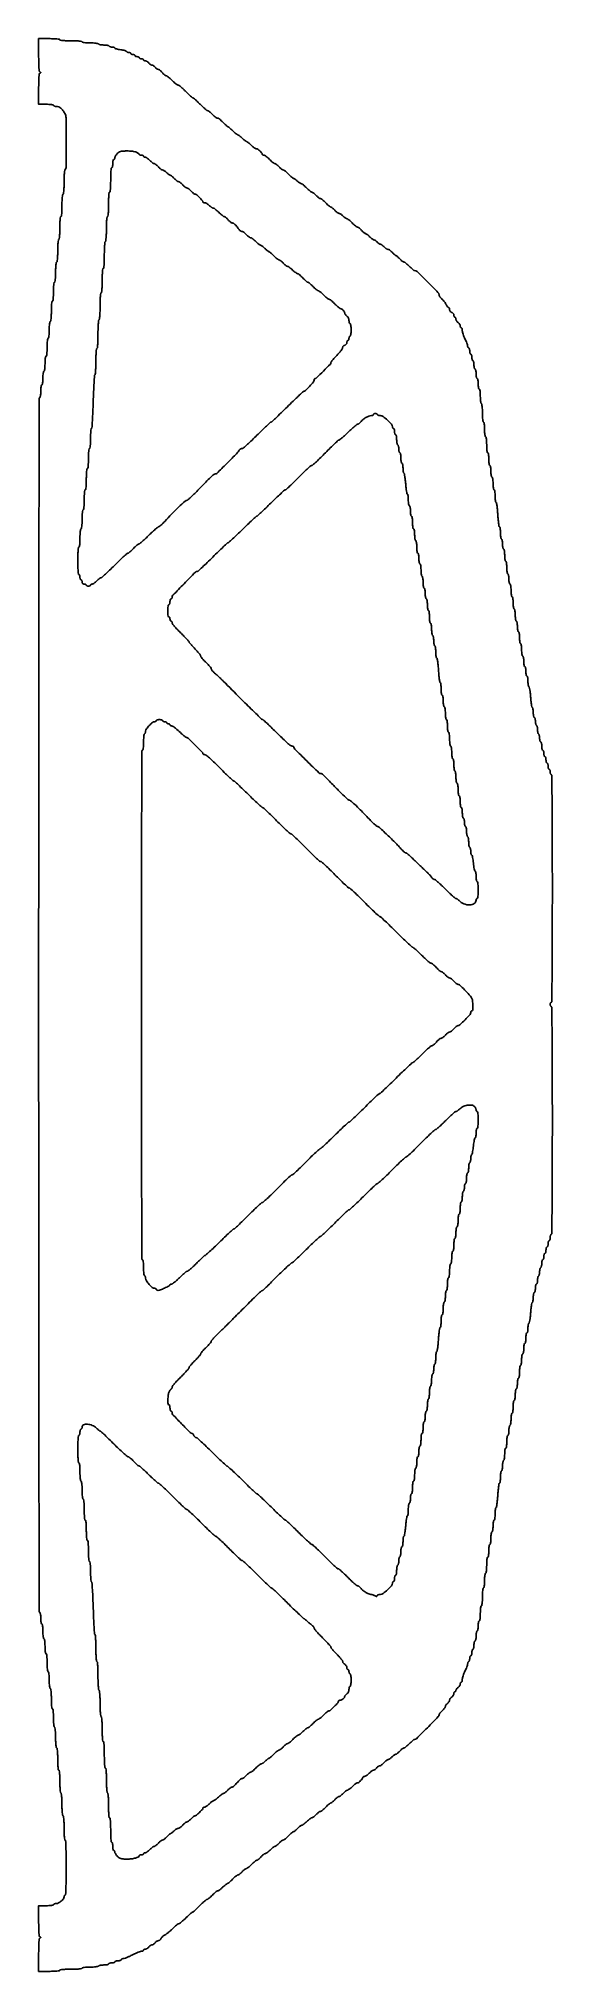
# Model space of a CAD drawing. Extents: x 70 to 555, y 306 to 2131.
import ezdxf

# ---------------------------------------------------------------- set-up
doc = ezdxf.new("R2010")
doc.units = 0

msp = doc.modelspace()

# ---------------------------------------------------------------- linework, layer by layer
for points in [[(70, 2115.583333, 0.004064), (70.060546, 2108.13507, 0.015429), (70.27973, 2103.486126, 0.017084), (70.624672, 2100.422806, 0.252115), (71.25, 2099.583333, -0.029131), (71.85747, 2099.255505, -0.260055), (72, 2099, -0.260055), (71.85747, 2098.744495, -0.029131), (71.25, 2098.416667, 0.249124), (70.629979, 2097.594026, 0.018606), (70.281792, 2094.714836, 0.016361), (70.061334, 2090.346228, 0.004425), (70, 2083.416667), (70, 2069), (77, 2069, -0.01259), (79.756986, 2068.930567, -0.022889), (82, 2068.714286, -0.020168), (83.676067, 2068.405433, -0.350432), (84, 2068, 0.245741), (84.200744, 2067.616219, 0.066797), (84.830045, 2067.29375, 0.051469), (85.74333, 2067.07287, 0.033625), (86.825686, 2067, -0.101503), (88.895829, 2066.575375, -0.075122), (90.887833, 2065.341458, -0.058585), (92.829139, 2063.254306, -0.030635), (94.75, 2060.263569, -0.12469), (95.840554, 2056.189859, -0.002184), (96.05003, 2033.185652, -0.001277), (96.101795, 2009.475321, -0.259834), (95, 2007.5, 0.229563), (94.588077, 2006.851529, 0.007969), (94.285356, 2003.793572, 0.013028), (94.069716, 1999.993231, 0.007657), (94, 1995.440983, -0.006852), (93.935336, 1990.722442, -0.014945), (93.728149, 1987.110246, -0.010159), (93.433673, 1984.381505, -0.377253), (93, 1984, 0.373418), (92.570757, 1983.627482, 0.011579), (92.27381, 1981.125, 0.016146), (92.065344, 1977.802535, 0.007593), (92, 1973.5, -0.007593), (91.934656, 1969.197465, -0.016146), (91.72619, 1965.875, -0.011579), (91.429243, 1963.372518, -0.373418), (91, 1963, 0.373154), (90.571055, 1962.628089, 0.011677), (90.273944, 1960.139754, 0.016228), (90.065391, 1956.835465, 0.007645), (90, 1952.559017, -0.008613), (89.929152, 1948.446467, -0.013933), (89.711258, 1944.954336, -0.008824), (89.405641, 1942.130983, -0.226705), (89, 1941.5, 0.226705), (88.594359, 1940.869017, 0.008824), (88.288742, 1938.045664, 0.013933), (88.070848, 1934.553533, 0.008613), (88, 1930.440983, -0.007645), (87.934609, 1926.164535, -0.016228), (87.726056, 1922.860246, -0.011677), (87.428945, 1920.371911, -0.373154), (87, 1920, 0.368504), (86.576184, 1919.638562, 0.013417), (86.276316, 1917.375, 0.017647), (86.066212, 1914.360608, 0.008575), (86, 1910.5, -0.008575), (85.933788, 1906.639392, -0.017647), (85.723684, 1903.625, -0.013417), (85.423816, 1901.361438, -0.368504), (85, 1901, 0.365646), (84.579235, 1900.64481, 0.014491), (84.277778, 1898.5, 0.018502), (84.066717, 1895.639727, 0.009164), (84, 1892, -0.009164), (83.933283, 1888.360273, -0.018502), (83.722222, 1885.5, -0.014491), (83.420765, 1883.35519, -0.365646), (83, 1883, 0.368504), (82.576184, 1882.638562, 0.013417), (82.276316, 1880.375, 0.017647), (82.066212, 1877.360608, 0.008575), (82, 1873.5, -0.008575), (81.933788, 1869.639392, -0.017647), (81.723684, 1866.625, -0.013417), (81.423816, 1864.361438, -0.368504), (81, 1864, 0.358912), (80.586179, 1863.659026, 0.01702), (80.28125, 1861.75, 0.020476), (80.067911, 1859.198174, 0.010616), (80, 1856, -0.010616), (79.932089, 1852.801826, -0.020476), (79.71875, 1850.25, -0.01702), (79.413821, 1848.340974, -0.358912), (79, 1848, 0.362465), (78.582553, 1847.651608, 0.015687), (78.279412, 1845.625, 0.019442), (78.06728, 1842.918912, 0.009838), (78, 1839.5, -0.009838), (77.93272, 1836.081088, -0.019442), (77.720588, 1833.375, -0.015687), (77.417447, 1831.348392, -0.362465), (77, 1831, 0.350432), (76.594567, 1830.676067, 0.020168), (76.285714, 1829, 0.022889), (76.069433, 1826.756986, 0.01259), (76, 1824, -0.01259), (75.930567, 1821.243014, -0.022889), (75.714286, 1819, -0.020168), (75.405433, 1817.323933, -0.350432), (75, 1817, 0.345347), (74.599474, 1816.685898, 0.022017), (74.288462, 1815.125, 0.024301), (74.070361, 1813.036573, 0.013867), (74, 1810.5, -0.013867), (73.929639, 1807.963427, -0.024301), (73.711538, 1805.875, -0.022017), (73.400526, 1804.314102, -0.345347), (73, 1804, 0.339565), (72.604992, 1803.696775, 0.024068), (72.291667, 1802.25, 0.025878), (72.071434, 1800.316313, 0.015416), (72, 1798, -0.015416), (71.928566, 1795.683687, -0.025878), (71.708333, 1793.75, -0.024068), (71.395008, 1792.303225, -0.339565), (71, 1792, 0.413696), (70.501733, 1791.502613, 0.000006), (70.250436, 1648.375, 0.000323), (70.057153, 1472.201077, 0.000113), (70, 1218.5, 0.000113), (70.057153, 964.798923, 0.000323), (70.250436, 788.625, 0.000006), (70.501733, 645.497387, 0.413696), (71, 645, -0.332234), (71.391033, 644.707933, -0.026982), (71.70625, 643.384375, -0.027868), (71.927854, 641.60834, -0.017105), (72, 639.5, 0.017105), (72.072146, 637.39166, 0.027868), (72.29375, 635.615625, 0.026982), (72.608967, 634.292067, 0.332234), (73, 634, -0.350432), (73.405433, 633.676067, -0.020168), (73.714286, 632, -0.022889), (73.930567, 629.756986, -0.01259), (74, 627, 0.01259), (74.069433, 624.243014, 0.022889), (74.285714, 622, 0.020168), (74.594567, 620.323933, 0.350432), (75, 620, -0.350432), (75.405433, 619.676067, -0.020168), (75.714286, 618, -0.022889), (75.930567, 615.756986, -0.01259), (76, 613, 0.01259), (76.069433, 610.243014, 0.022889), (76.285714, 608, 0.020168), (76.594567, 606.323933, 0.350432), (77, 606, -0.362465), (77.417447, 605.651608, -0.015687), (77.720588, 603.625, -0.019442), (77.93272, 600.918912, -0.009838), (78, 597.5, 0.009838), (78.06728, 594.081088, 0.019442), (78.279412, 591.375, 0.015687), (78.582553, 589.348392, 0.362465), (79, 589, -0.358912), (79.413821, 588.659026, -0.01702), (79.71875, 586.75, -0.020476), (79.932089, 584.198174, -0.010616), (80, 581, 0.010616), (80.067911, 577.801826, 0.020476), (80.28125, 575.25, 0.01702), (80.586179, 573.340974, 0.358912), (81, 573, -0.368504), (81.423816, 572.638562, -0.013417), (81.723684, 570.375, -0.017647), (81.933788, 567.360608, -0.008575), (82, 563.5, 0.008575), (82.066212, 559.639392, 0.017647), (82.276316, 556.625, 0.013417), (82.576184, 554.361438, 0.368504), (83, 554, -0.362066), (83.417036, 553.65245, -0.015837), (83.720383, 551.639754, -0.019558), (83.932649, 548.95187, -0.009924), (84, 545.559017, 0.01106), (84.072543, 542.279817, 0.016428), (84.29375, 539.416025, 0.011541), (84.604297, 537.095281, 0.218668), (85, 536.5, -0.223356), (85.398282, 535.889062, -0.009784), (85.707154, 533.298201, -0.014948), (85.927807, 530.114385, -0.009825), (86, 526.440983, 0.00864), (86.066269, 522.60645, 0.017744), (86.27648, 519.610246, 0.013538), (86.576531, 517.360727, 0.368182), (87, 517, -0.373418), (87.429243, 516.627482, -0.011579), (87.72619, 514.125, -0.016146), (87.934656, 510.802535, -0.007593), (88, 506.5, 0.007593), (88.065344, 502.197465, 0.016146), (88.27381, 498.875, 0.011579), (88.570757, 496.372518, 0.373418), (89, 496, -0.373154), (89.428945, 495.628089, -0.011677), (89.726056, 493.139754, -0.016228), (89.934609, 489.835465, -0.007645), (90, 485.559017, 0.008613), (90.070848, 481.446467, 0.013933), (90.288742, 477.954336, 0.008824), (90.594359, 475.130983, 0.226705), (91, 474.5, -0.226705), (91.405641, 473.869017, -0.008824), (91.711258, 471.045664, -0.013933), (91.929152, 467.553533, -0.008613), (92, 463.440983, 0.007645), (92.065391, 459.164535, 0.016228), (92.273944, 455.860246, 0.011677), (92.571055, 453.371911, 0.373154), (93, 453, -0.377473), (93.433932, 452.617971, -0.010078), (93.728261, 449.875, -0.014876), (93.935375, 446.244636, -0.00681), (94, 441.5, 0.00681), (94.064625, 436.755364, 0.014876), (94.271739, 433.125, 0.010078), (94.566068, 430.382029, 0.377473), (95, 430, -0.40009), (95.466217, 429.555845, -0.002504), (95.740385, 423.25, -0.006906), (95.939619, 415.162675, -0.002705), (96, 404, -0.002705), (95.939619, 392.837325, -0.006906), (95.740385, 384.75, -0.002504), (95.466217, 378.444155, -0.40009), (95, 378, 0.152392), (94.618628, 377.881, 0.098208), (94.29375, 377.546023, 0.080979), (94.074578, 377.045452, 0.062856), (94, 376.454545, -0.160552), (93.360414, 374.514059, -0.055154), (91.325139, 372.316038, -0.054853), (88.789683, 370.566397, -0.124242), (86.545455, 370, 0.037431), (85.570652, 369.926923, 0.056229), (84.747727, 369.70625, 0.073811), (84.185448, 369.383048, 0.229337), (84, 369, -0.350432), (83.676067, 368.594567, -0.020168), (82, 368.285714, -0.022889), (79.756986, 368.069433, -0.01259), (77, 368), (70, 368), (70, 353.583333, 0.004425), (70.061334, 346.653772, 0.016361), (70.281792, 342.285164, 0.018606), (70.629979, 339.405974, 0.249124), (71.25, 338.583333, -0.029131), (71.85747, 338.255505, -0.260055), (72, 338, -0.260055), (71.85747, 337.744495, -0.029131), (71.25, 337.416667, 0.252115), (70.624672, 336.577194, 0.017084), (70.27973, 333.513874, 0.015429), (70.060546, 328.86493, 0.004064), (70, 321.416667), (70, 306), (80, 306, 0.008055), (84.081547, 306.065757, 0.016864), (87.25, 306.275, 0.012451), (89.632804, 306.573367, 0.371083), (90, 307, -0.373418), (90.372518, 307.429243, -0.011579), (92.875, 307.72619, -0.016146), (96.197465, 307.934656, -0.007593), (100.5, 308, 0.007593), (104.802535, 308.065344, 0.016146), (108.125, 308.27381, 0.011579), (110.627482, 308.570757, 0.373418), (111, 309, -0.354422), (111.331844, 309.409341, -0.018695), (113.110246, 309.716402, -0.021763), (115.489494, 309.931287, -0.011639), (118.440983, 310, 0.012539), (121.336795, 310.072633, 0.018327), (123.877725, 310.29375, 0.014001), (125.92157, 310.605685, 0.21256), (126.5, 311, -0.179846), (126.999702, 311.388891, -0.027581), (128.241025, 311.70625, -0.027868), (129.813184, 311.926887, -0.02093), (131.559017, 312, 0.021227), (133.261135, 312.072294, 0.03416), (134.695461, 312.29375, 0.037703), (135.73472, 312.611648, 0.308946), (136, 313, -0.254951), (136.209557, 313.384262, -0.06271), (136.88125, 313.70625, -0.048861), (137.850749, 313.927234, -0.031626), (139, 314, 0.031626), (140.149251, 314.072766, 0.048861), (141.11875, 314.29375, 0.06271), (141.790443, 314.615738, 0.254951), (142, 315, -0.254951), (142.209557, 315.384262, -0.06271), (142.88125, 315.70625, -0.048861), (143.850749, 315.927234, -0.031626), (145, 316, 0.031626), (146.149251, 316.072766, 0.048861), (147.11875, 316.29375, 0.06271), (147.790443, 316.615738, 0.254951), (148, 317, -0.175438), (148.138146, 317.3816, -0.092952), (148.530904, 317.70625, -0.073156), (149.115885, 317.925986, -0.053368), (149.807334, 318, 0.084957), (150.878548, 318.183338, 0.010297), (153.123172, 319.02722, 0.011987), (155.766605, 320.157882, 0.009611), (158.557334, 321.496919, -0.009281), (161.343894, 322.836216, -0.011673), (163.974654, 323.967523, -0.009892), (166.205955, 324.815028, -0.085571), (167.25, 324.996919, 0.055185), (167.919435, 325.072223, 0.074687), (168.485938, 325.292845, 0.094064), (168.865987, 325.618221, 0.170414), (169, 326, -0.173062), (169.136147, 326.381567, -0.093597), (169.522652, 326.70625, -0.073949), (170.098578, 326.925933, -0.054248), (170.779241, 327, 0.091287), (171.565449, 327.144747, 0.047927), (172.459276, 327.5875, 0.045499), (173.316802, 328.234851, 0.052224), (174, 329, -0.046192), (174.666838, 329.765165, -0.043436), (175.475876, 330.4125, -0.046457), (176.299139, 330.857086, -0.100918), (177, 331, 0.100918), (177.700861, 331.142914, 0.046457), (178.524124, 331.5875, 0.043436), (179.333162, 332.234835, 0.046192), (180, 333, -0.0504), (180.678211, 333.765148, -0.044936), (181.520929, 334.4125, -0.047569), (182.393169, 334.855734, -0.094047), (183.153372, 335, 0.097853), (183.851409, 335.137931, 0.071479), (184.533905, 335.540467, 0.068981), (185.097691, 336.13668, 0.078253), (185.449183, 336.839888, -0.085511), (185.866108, 337.644774, -0.037364), (186.664548, 338.549201, -0.035568), (187.677474, 339.40543, -0.039685), (188.76657, 340.075153, 0.040196), (190.140342, 340.921868, 0.011253), (192.142307, 342.460278, 0.011275), (194.335806, 344.308809, 0.01164), (196.420006, 346.235265, -0.008191), (198.367949, 348.060854, -0.01192), (200.149067, 349.600359, -0.007546), (201.674436, 350.818388, -0.166191), (202.205739, 351, 0.156655), (203.059858, 351.274337, 0.018585), (204.654149, 352.508447, 0.012596), (207.101058, 354.659292, 0.002333), (211.48376, 358.75, -0.007934), (212.848203, 359.995232, -0.011556), (214.092956, 361.045312, -0.007214), (215.158341, 361.877692, -0.163638), (215.522047, 362, 0.186006), (215.903245, 362.146892, 0.002874), (217.66779, 363.7625, 0.007231), (219.700235, 365.700341, 0.004669), (222, 368, -0.008963), (224.338725, 370.298798, -0.012966), (226.492324, 372.2375, -0.00861), (228.338868, 373.760849, -0.169743), (229.023021, 374, 0.154815), (229.662325, 374.202808, 0.015654), (230.952693, 375.175, 0.018433), (232.445317, 376.467992, 0.013668), (234, 378, -0.01355), (235.553963, 379.532021, -0.018307), (237.044392, 380.825, -0.015481), (238.332395, 381.798082, -0.155242), (238.967054, 382, 0.117489), (239.551449, 382.139243, 0.024909), (240.467656, 382.660937, 0.024783), (241.493572, 383.388688, 0.021324), (242.497306, 384.25, -0.005187), (244.924801, 386.472982, -0.016146), (246.622607, 387.899506, -0.019549), (247.856096, 388.793968, -0.148148), (248.536194, 389, 0.178014), (248.918401, 389.14053, 0.006495), (250.103438, 390.175, 0.011161), (251.482343, 391.467265, 0.007523), (253, 393, -0.014184), (254.557838, 394.531954, -0.018977), (256.060059, 395.825, -0.016407), (257.360886, 396.793412, -0.15296), (258.02039, 397, 0.138962), (258.642764, 397.176379, 0.023416), (259.674991, 397.88125, 0.024055), (260.840756, 398.851375, 0.019322), (262, 400, -0.019322), (263.159244, 401.148625, -0.024055), (264.325009, 402.11875, -0.023416), (265.357236, 402.823621, -0.138962), (265.97961, 403, 0.15296), (266.639114, 403.206588, 0.016407), (267.939941, 404.175, 0.018977), (269.442162, 405.468046, 0.014184), (271, 407, -0.015867), (272.568851, 408.532433, -0.020624), (274.104477, 409.827666, -0.01877), (275.443231, 410.78727, -0.145396), (276.171599, 411.009074, 0.138792), (276.835025, 411.201752, 0.031015), (277.803785, 411.894068, 0.029911), (278.860578, 412.863479, 0.025039), (279.862562, 414.009074, -0.025657), (280.866441, 415.15398, -0.030512), (281.928889, 416.121416, -0.031796), (282.905126, 416.809628, -0.138496), (283.579228, 417, 0.13571), (284.307731, 417.20144, 0.021294), (285.56369, 418.028125, 0.022342), (286.994036, 419.159886, 0.017837), (288.433333, 420.5, -0.014966), (289.856419, 421.840352, -0.019619), (291.23777, 422.971875, -0.017479), (292.436034, 423.813145, -0.1453), (293.065457, 424, 0.141284), (293.66831, 424.173816, 0.022509), (294.68823, 424.88125, 0.023407), (295.844058, 425.851328, 0.018599), (297, 427, -0.019322), (298.159244, 428.148625, -0.024055), (299.325009, 429.11875, -0.023416), (300.357236, 429.823621, -0.138962), (300.97961, 430, 0.15296), (301.639114, 430.206588, 0.016407), (302.939941, 431.175, 0.018977), (304.442162, 432.468046, 0.014184), (306, 434, -0.010776), (307.537123, 435.532332, -0.015197), (308.976081, 436.825, -0.011313), (310.211944, 437.822102, -0.165551), (310.734508, 438, 0.152695), (311.232707, 438.155777, 0.01666), (312.208287, 438.88125, 0.019167), (313.334156, 439.851045, 0.014357), (314.5, 441, -0.016932), (315.678356, 442.149386, -0.021647), (316.842121, 443.121298, -0.020207), (317.861465, 443.836943, -0.141825), (318.437091, 444.008674, 0.1428), (319.041618, 444.190286, 0.014973), (320.269724, 445.040377, 0.017586), (321.695015, 446.170918, 0.013227), (323.183246, 447.508674, -0.01461), (324.678945, 448.845684, -0.019045), (326.126917, 449.974423, -0.016919), (327.3799, 450.813753, -0.139999), (328.032036, 451, 0.139557), (328.649381, 451.175732, 0.023184), (329.678413, 451.88125, 0.023889), (330.841609, 452.851363, 0.019135), (332, 454, -0.019322), (333.159244, 455.148625, -0.024055), (334.325009, 456.11875, -0.023416), (335.357236, 456.823621, -0.138962), (335.97961, 457, 0.15296), (336.639114, 457.206588, 0.016407), (337.939941, 458.175, 0.018977), (339.442162, 459.468046, 0.014184), (341, 461, -0.010776), (342.537123, 462.532332, -0.015197), (343.976081, 463.825, -0.011313), (345.211944, 464.822102, -0.165551), (345.734508, 465, 0.152695), (346.232707, 465.155777, 0.01666), (347.208287, 465.88125, 0.019167), (348.334156, 466.851045, 0.014357), (349.5, 468, -0.018058), (350.682958, 469.148688, -0.022776), (351.8606, 470.11875, -0.021725), (352.896574, 470.827587, -0.140059), (353.5, 471, 0.140059), (354.103426, 471.172413, 0.021725), (355.1394, 471.88125, 0.022776), (356.317042, 472.851312, 0.018058), (357.5, 474, -0.013782), (358.663213, 475.149, -0.018564), (359.781081, 476.11875, -0.015822), (360.747899, 476.847343, -0.154758), (361.229297, 477, 0.131579), (362.055482, 477.221247, 0.031201), (363.254291, 478.016454, 0.020508), (364.935656, 479.401553, 0.005433), (367.502694, 481.75, -0.022317), (368.510426, 482.611275, -0.025515), (369.548296, 483.339063, -0.025883), (370.480134, 483.858801, -0.114756), (371.08725, 484, 0.174423), (372.260562, 484.422148, 0.029639), (374.027872, 486.068576, 0.030116), (375.590086, 487.918341, 0.161663), (376, 489.15301, -0.182096), (376.121782, 489.476312, -0.091032), (376.469645, 489.751197, -0.070952), (376.987034, 489.937431, -0.051006), (377.59879, 490, 0.11967), (378.397713, 490.193992, 0.030479), (379.551147, 490.88125, 0.029295), (380.809723, 491.85173, 0.026005), (382, 493, -0.022526), (383.174, 494.148438, -0.026729), (384.384005, 495.11875, -0.027097), (385.472788, 495.813981, -0.129236), (386.180451, 496, 0.11021), (386.811118, 496.14072, 0.044503), (387.577131, 496.5875, 0.041233), (388.346572, 497.234779, 0.041141), (389, 498, -0.041141), (389.653428, 498.765221, -0.041233), (390.422869, 499.4125, -0.044503), (391.188882, 499.85928, -0.11021), (391.819549, 500, 0.129236), (392.527212, 500.186019, 0.027097), (393.615995, 500.88125, 0.026729), (394.826, 501.851562, 0.022526), (396, 503, -0.018793), (397.15683, 504.148659, -0.023583), (398.315331, 505.11875, -0.022756), (399.338545, 505.825478, -0.140654), (399.946664, 506, 0.125974), (400.543108, 506.152696, 0.025011), (401.489162, 506.734375, 0.02503), (402.549852, 507.542937, 0.021009), (403.590909, 508.5, -0.019385), (404.62529, 509.457142, -0.023693), (405.665951, 510.265625, -0.023176), (406.586548, 510.851513, -0.130846), (407.144245, 511, 0.145467), (407.712563, 511.168918, 0.020853), (408.711374, 511.88125, 0.022231), (409.849823, 512.851243, 0.01733), (411, 514, -0.019322), (412.159244, 515.148625, -0.024055), (413.325009, 516.11875, -0.023416), (414.357236, 516.823621, -0.138962), (414.97961, 517, 0.15296), (415.639114, 517.206588, 0.016407), (416.939941, 518.175, 0.018977), (418.442162, 519.468046, 0.014184), (420, 521, -0.01316), (421.551579, 522.532063, -0.017887), (423.034747, 523.825, -0.014903), (424.315002, 524.8011, -0.156664), (424.93422, 525, 0.197807), (426.591655, 525.682407, 0.001552), (436.988116, 536.054993, 0.001557), (447.317847, 546.489965, 0.196787), (448, 548.156077, -0.146109), (448.168132, 548.71916, -0.020597), (448.88125, 549.71485, -0.022049), (449.85123, 550.850688, -0.017139), (451, 552, 0.022526), (452.148438, 553.174, 0.026729), (453.11875, 554.384005, 0.027097), (453.813981, 555.472788, 0.129236), (454, 556.180451, -0.11021), (454.14072, 556.811118, -0.044503), (454.5875, 557.577131, -0.041233), (455.234779, 558.346572, -0.041141), (456, 559, 0.046192), (456.765165, 559.666838, 0.043436), (457.4125, 560.475876, 0.046457), (457.857086, 561.299139, 0.100918), (458, 562, -0.100918), (458.142914, 562.700861, -0.046457), (458.5875, 563.524124, -0.043436), (459.234835, 564.333162, -0.046192), (460, 565, 0.052224), (460.765149, 565.683198, 0.045499), (461.4125, 566.540724, 0.047927), (461.855253, 567.434551, 0.091287), (462, 568.220759, -0.054248), (462.074067, 568.901422, -0.073949), (462.29375, 569.477348, -0.093597), (462.618433, 569.863853, -0.173062), (463, 570, 0.127083), (463.381366, 570.098521, 0.10076), (463.70625, 570.375777, 0.089631), (463.924656, 570.790518, 0.07663), (464, 571.279241, -0.115942), (464.139145, 571.871239, -0.043072), (464.5875, 572.606151, -0.039803), (465.234732, 573.353917, -0.038332), (466, 574, 0.052224), (466.765149, 574.683198, 0.045499), (467.4125, 575.540724, 0.047927), (467.855253, 576.434551, 0.091287), (468, 577.220759, -0.054248), (468.074067, 577.901422, -0.073949), (468.29375, 578.477348, -0.093597), (468.618433, 578.863853, -0.173062), (469, 579, 0.241267), (469.383886, 579.196687, 0.068535), (469.707479, 579.807812, 0.052639), (469.929658, 580.696695, 0.034572), (470.004185, 581.75, -0.059408), (470.171781, 583.137608, -0.01906), (470.740287, 585.137284, -0.018714), (471.548536, 587.334221, -0.019889), (472.504185, 589.419478, 0.013202), (473.459648, 591.432818, 0.014917), (474.266854, 593.414239, 0.014241), (474.851804, 595.130131, 0.075158), (475, 596.110461, -0.051105), (475.07414, 596.833933, -0.048062), (475.29375, 597.543134, -0.051611), (475.616722, 598.135068, -0.104027), (476, 598.5, 0.130646), (476.384508, 598.906663, 0.045439), (476.70625, 599.653525, 0.041396), (476.926158, 600.57934, 0.037634), (477, 601.559017, -0.039081), (477.07317, 602.49372, -0.058208), (477.29375, 603.282961, -0.076538), (477.617207, 603.820624, -0.222681), (478, 604, 0.254951), (478.384262, 604.209557, 0.06271), (478.70625, 604.88125, 0.048861), (478.927234, 605.850749, 0.031626), (479, 607, -0.031626), (479.072766, 608.149251, -0.048861), (479.29375, 609.11875, -0.06271), (479.615738, 609.790443, -0.254951), (480, 610, 0.295869), (480.387127, 610.251055, 0.04382), (480.70625, 611.175, 0.037669), (480.92761, 612.467056, 0.023598), (481, 614, -0.023598), (481.07239, 615.532944, -0.037669), (481.29375, 616.825, -0.04382), (481.612873, 617.748945, -0.295869), (482, 618, 0.308946), (482.388352, 618.26528, 0.037703), (482.70625, 619.304539, 0.03416), (482.927706, 620.738865, 0.021227), (483, 622.440983, -0.02093), (483.073113, 624.186816, -0.027868), (483.29375, 625.758975, -0.027581), (483.611109, 627.000298, -0.179846), (484, 627.5, 0.179846), (484.388891, 627.999702, 0.027581), (484.70625, 629.241025, 0.027868), (484.926887, 630.813184, 0.02093), (485, 632.559017, -0.021227), (485.072294, 634.261135, -0.03416), (485.29375, 635.695461, -0.037703), (485.611648, 636.73472, -0.308946), (486, 637, 0.350432), (486.405433, 637.323933, 0.020168), (486.714286, 639, 0.022889), (486.930567, 641.243014, 0.01259), (487, 644, -0.01259), (487.069433, 646.756986, -0.022889), (487.285714, 649, -0.020168), (487.594567, 650.676067, -0.350432), (488, 651, 0.362465), (488.417447, 651.348392, 0.015687), (488.720588, 653.375, 0.019442), (488.93272, 656.081088, 0.009838), (489, 659.5, -0.009838), (489.06728, 662.918912, -0.019442), (489.279412, 665.625, -0.015687), (489.582553, 667.651608, -0.362465), (490, 668, 0.350432), (490.405433, 668.323933, 0.020168), (490.714286, 670, 0.022889), (490.930567, 672.243014, 0.01259), (491, 675, -0.01259), (491.069433, 677.756986, -0.022889), (491.285714, 680, -0.020168), (491.594567, 681.676067, -0.350432), (492, 682, 0.354925), (492.409838, 682.332853, 0.018508), (492.716667, 684.125, 0.02162), (492.931377, 686.522473, 0.011522), (493, 689.5, -0.011522), (493.068623, 692.477527, -0.02162), (493.283333, 694.875, -0.018508), (493.590162, 696.667147, -0.354925), (494, 697, 0.339565), (494.395008, 697.303225, 0.024068), (494.708333, 698.75, 0.025878), (494.928566, 700.683687, 0.015416), (495, 703, -0.015416), (495.071434, 705.316313, -0.025878), (495.291667, 707.25, -0.024068), (495.604992, 708.696775, -0.339565), (496, 709, 0.339565), (496.395008, 709.303225, 0.024068), (496.708333, 710.75, 0.025878), (496.928566, 712.683687, 0.015416), (497, 715, -0.015416), (497.071434, 717.316313, -0.025878), (497.291667, 719.25, -0.024068), (497.604992, 720.696775, -0.339565), (498, 721, 0.332234), (498.391033, 721.292067, 0.026982), (498.70625, 722.615625, 0.027868), (498.927854, 724.39166, 0.017105), (499, 726.5, -0.017105), (499.072146, 728.60834, -0.027868), (499.29375, 730.384375, -0.026982), (499.608967, 731.707933, -0.332234), (500, 732, 0.339565), (500.395008, 732.303225, 0.024068), (500.708333, 733.75, 0.025878), (500.928566, 735.683687, 0.015416), (501, 738, -0.013781), (501.063409, 740.300246, -0.022635), (501.25853, 742.2375, -0.018729), (501.533514, 743.722513, -0.350995), (501.880101, 744, 0.368095), (502.253165, 744.317691, 0.005464), (502.712746, 747.378125, 0.011786), (503.139924, 751.090755, 0.007146), (503.47875, 755.5, -0.007319), (503.819108, 759.909229, -0.012066), (504.250996, 763.621875, -0.005719), (504.716857, 766.675808, -0.367291), (505.098649, 767, 0.340914), (505.45219, 767.272754, 0.023104), (505.735228, 768.598289, 0.025475), (505.935014, 770.355161, 0.015574), (506, 772.440983, -0.017115), (506.072902, 774.570094, -0.023783), (506.29375, 776.465225, -0.021638), (506.60908, 777.967949, -0.194165), (507, 778.5, 0.178843), (507.388765, 778.997543, 0.027992), (507.70625, 780.223689, 0.028151), (507.926872, 781.776785, 0.021209), (508, 783.5, -0.021209), (508.073128, 785.223215, -0.028151), (508.29375, 786.776311, -0.027992), (508.611235, 788.002457, -0.178843), (509, 788.5, 0.194165), (509.39092, 789.032051, 0.021638), (509.70625, 790.534775, 0.023783), (509.927098, 792.429906, 0.017115), (510, 794.559017, -0.017292), (510.072152, 796.64472, -0.028158), (510.29375, 798.401711, -0.027462), (510.609106, 799.709201, -0.331172), (511, 800, 0.339565), (511.395008, 800.303225, 0.024068), (511.708333, 801.75, 0.025878), (511.928566, 803.683687, 0.015416), (512, 806, -0.015416), (512.071434, 808.316313, -0.025878), (512.291667, 810.25, -0.024068), (512.604992, 811.696775, -0.339565), (513, 812, 0.308946), (513.388352, 812.26528, 0.037703), (513.70625, 813.304539, 0.03416), (513.927706, 814.738865, 0.021227), (514, 816.440983, -0.02093), (514.073113, 818.186816, -0.027868), (514.29375, 819.758975, -0.027581), (514.611109, 821.000298, -0.179846), (515, 821.5, 0.194165), (515.39092, 822.032051, 0.021638), (515.70625, 823.534775, 0.023783), (515.927098, 825.429906, 0.017115), (516, 827.559017, -0.017292), (516.072152, 829.64472, -0.028158), (516.29375, 831.401711, -0.027462), (516.609106, 832.709201, -0.331172), (517, 833, 0.339565), (517.395008, 833.303225, 0.024068), (517.708333, 834.75, 0.025878), (517.928566, 836.683687, 0.015416), (518, 839, -0.015416), (518.071434, 841.316313, -0.025878), (518.291667, 843.25, -0.024068), (518.604992, 844.696775, -0.339565), (519, 845, 0.332234), (519.391033, 845.292067, 0.026982), (519.70625, 846.615625, 0.027868), (519.927854, 848.39166, 0.017105), (520, 850.5, -0.017105), (520.072146, 852.60834, -0.027868), (520.29375, 854.384375, -0.026982), (520.608967, 855.707933, -0.332234), (521, 856, 0.322437), (521.389817, 856.280551, 0.031449), (521.70625, 857.46875, 0.03053), (521.927795, 859.083446, 0.01883), (522, 861, -0.01883), (522.072205, 862.916554, -0.03053), (522.29375, 864.53125, -0.031449), (522.610183, 865.719449, -0.322437), (523, 866, 0.339565), (523.395008, 866.303225, 0.024068), (523.708333, 867.75, 0.025878), (523.928566, 869.683687, 0.015416), (524, 872, -0.015416), (524.071434, 874.316313, -0.025878), (524.291667, 876.25, -0.024068), (524.604992, 877.696775, -0.339565), (525, 878, 0.332234), (525.391033, 878.292067, 0.026982), (525.70625, 879.615625, 0.027868), (525.927854, 881.39166, 0.017105), (526, 883.5, -0.017105), (526.072146, 885.60834, -0.027868), (526.29375, 887.384375, -0.026982), (526.608967, 888.707933, -0.332234), (527, 889, 0.322437), (527.389817, 889.280551, 0.031449), (527.70625, 890.46875, 0.03053), (527.927795, 892.083446, 0.01883), (528, 894, -0.01883), (528.072205, 895.916554, -0.03053), (528.29375, 897.53125, -0.031449), (528.610183, 898.719449, -0.322437), (529, 899, 0.322437), (529.389817, 899.280551, 0.031449), (529.70625, 900.46875, 0.03053), (529.927795, 902.083446, 0.01883), (530, 904, -0.01883), (530.072205, 905.916554, -0.03053), (530.29375, 907.53125, -0.031449), (530.610183, 908.719449, -0.322437), (531, 909, 0.31052), (531.388512, 909.267028, 0.036969), (531.70625, 910.321875, 0.033738), (531.927717, 911.775243, 0.020945), (532, 913.5, -0.018431), (532.063606, 915.224924, -0.029917), (532.258817, 916.678125, -0.030409), (532.537384, 917.750497, -0.324702), (532.881081, 918, 0.35749), (533.256045, 918.307374, 0.007821), (533.712535, 920.790212, 0.01419), (534.137836, 923.856877, 0.008649), (534.4743, 927.498596, -0.008453), (534.812898, 931.179164, -0.012733), (535.243615, 934.371603, -0.007541), (535.706899, 936.997125, -0.209873), (536.093219, 937.557613, 0.186963), (536.446722, 938.024982, 0.024642), (536.733633, 939.257949, 0.02585), (536.933798, 940.817266, 0.018998), (537, 942.559017, -0.021227), (537.072294, 944.261135, -0.03416), (537.29375, 945.695461, -0.037703), (537.611648, 946.73472, -0.308946), (538, 947, 0.295869), (538.387127, 947.251055, 0.04382), (538.70625, 948.175, 0.037669), (538.92761, 949.467056, 0.023598), (539, 951, -0.023598), (539.07239, 952.532944, -0.037669), (539.29375, 953.825, -0.04382), (539.612873, 954.748945, -0.295869), (540, 955, 0.275259), (540.385522, 955.229636, 0.053437), (540.70625, 956.010789, 0.043243), (540.927436, 957.122516, 0.027497), (541, 958.440983, -0.026918), (541.073414, 959.803639, -0.033489), (541.29375, 961.052725, -0.035556), (541.613307, 962.04134, -0.159713), (542, 962.5, 0.158284), (542.38656, 962.955916, 0.036095), (542.70625, 963.929939, 0.033884), (542.926564, 965.159953, 0.02738), (543, 966.5, -0.02738), (543.073436, 967.840047, -0.033884), (543.29375, 969.070061, -0.036095), (543.61344, 970.044084, -0.158284), (544, 970.5, 0.159713), (544.386693, 970.95866, 0.035556), (544.70625, 971.947275, 0.033489), (544.926586, 973.196361, 0.026918), (545, 974.559017, -0.027497), (545.072564, 975.877484, -0.043243), (545.29375, 976.989211, -0.053437), (545.614478, 977.770364, -0.275259), (546, 978, 0.254951), (546.384262, 978.209557, 0.06271), (546.70625, 978.88125, 0.048861), (546.927234, 979.850749, 0.031626), (547, 981, -0.031626), (547.072766, 982.149251, -0.048861), (547.29375, 983.11875, -0.06271), (547.615738, 983.790443, -0.254951), (548, 984, 0.254951), (548.384262, 984.209557, 0.06271), (548.70625, 984.88125, 0.048861), (548.927234, 985.850749, 0.031626), (549, 987, -0.031626), (549.072766, 988.149251, -0.048861), (549.29375, 989.11875, -0.06271), (549.615738, 989.790443, -0.254951), (550, 990, 0.254951), (550.384262, 990.209557, 0.06271), (550.70625, 990.88125, 0.048861), (550.927234, 991.850749, 0.031626), (551, 993, -0.031626), (551.072766, 994.149251, -0.048861), (551.29375, 995.11875, -0.06271), (551.615738, 995.790443, -0.254951), (552, 996, 0.254951), (552.384262, 996.209557, 0.06271), (552.70625, 996.88125, 0.048861), (552.927234, 997.850749, 0.031626), (553, 999, -0.031626), (553.072766, 1000.149251, -0.048861), (553.29375, 1001.11875, -0.06271), (553.615738, 1001.790443, -0.254951), (554, 1002, 0.411297), (554.490993, 1002.486123, 0.000167), (554.747674, 1029.125, 0.001714), (554.942183, 1062.236231, 0.000612), (555, 1109.5, 0.000612), (554.942183, 1156.763769, 0.001714), (554.747674, 1189.875, 0.000167), (554.490993, 1216.513877, 0.411297), (554, 1217, -0.191087), (553.618118, 1217.151477, -0.088204), (553.29375, 1217.5875, -0.068025), (553.073693, 1218.234582, -0.048028), (553, 1219, -0.048028), (553.073693, 1219.765418, -0.068025), (553.29375, 1220.4125, -0.088204), (553.618118, 1220.848523, -0.191087), (554, 1221, 0.411297), (554.490993, 1221.486123, 0.000167), (554.747674, 1248.125, 0.001714), (554.942183, 1281.236231, 0.000612), (555, 1328.5, 0.000612), (554.942183, 1375.763769, 0.001714), (554.747674, 1408.875, 0.000167), (554.490993, 1435.513877, 0.411297), (554, 1436, -0.226478), (553.617064, 1436.182831, -0.074992), (553.29375, 1436.734375, -0.057076), (553.073116, 1437.542644, -0.038131), (553, 1438.5, 0.038131), (552.926884, 1439.457356, 0.057076), (552.70625, 1440.265625, 0.074992), (552.382936, 1440.817169, 0.226478), (552, 1441, -0.254951), (551.615738, 1441.209557, -0.06271), (551.29375, 1441.88125, -0.048861), (551.072766, 1442.850749, -0.031626), (551, 1444, 0.031626), (550.927234, 1445.149251, 0.048861), (550.70625, 1446.11875, 0.06271), (550.384262, 1446.790443, 0.254951), (550, 1447, -0.254951), (549.615738, 1447.209557, -0.06271), (549.29375, 1447.88125, -0.048861), (549.072766, 1448.850749, -0.031626), (549, 1450, 0.031626), (548.927234, 1451.149251, 0.048861), (548.70625, 1452.11875, 0.06271), (548.384262, 1452.790443, 0.254951), (548, 1453, -0.254951), (547.615738, 1453.209557, -0.06271), (547.29375, 1453.88125, -0.048861), (547.072766, 1454.850749, -0.031626), (547, 1456, 0.031626), (546.927234, 1457.149251, 0.048861), (546.70625, 1458.11875, 0.06271), (546.384262, 1458.790443, 0.254951), (546, 1459, -0.295869), (545.612873, 1459.251055, -0.04382), (545.29375, 1460.175, -0.037669), (545.07239, 1461.467056, -0.023598), (545, 1463, 0.023598), (544.92761, 1464.532944, 0.037669), (544.70625, 1465.825, 0.04382), (544.387127, 1466.748945, 0.295869), (544, 1467, -0.275259), (543.614478, 1467.229636, -0.053437), (543.29375, 1468.010789, -0.043243), (543.072564, 1469.122516, -0.027497), (543, 1470.440983, 0.026918), (542.926586, 1471.803639, 0.033489), (542.70625, 1473.052725, 0.035556), (542.386693, 1474.04134, 0.159713), (542, 1474.5, -0.158284), (541.61344, 1474.955916, -0.036095), (541.29375, 1475.929939, -0.033884), (541.073436, 1477.159953, -0.02738), (541, 1478.5, 0.02738), (540.926564, 1479.840047, 0.033884), (540.70625, 1481.070061, 0.036095), (540.38656, 1482.044084, 0.158284), (540, 1482.5, -0.159713), (539.613307, 1482.95866, -0.035556), (539.29375, 1483.947275, -0.033489), (539.073414, 1485.196361, -0.026918), (539, 1486.559017, 0.027497), (538.927436, 1487.877484, 0.043243), (538.70625, 1488.989211, 0.053437), (538.385522, 1489.770364, 0.275259), (538, 1490, -0.308946), (537.611648, 1490.26528, -0.037703), (537.29375, 1491.304539, -0.03416), (537.072294, 1492.738865, -0.021227), (537, 1494.440983, 0.018998), (536.933798, 1496.182734, 0.02585), (536.733633, 1497.742051, 0.024642), (536.446722, 1498.975018, 0.186963), (536.093219, 1499.442387, -0.209873), (535.706899, 1500.002875, -0.007541), (535.243615, 1502.628397, -0.012733), (534.812898, 1505.820836, -0.008453), (534.4743, 1509.501404, 0.008649), (534.137836, 1513.143123, 0.01419), (533.712535, 1516.209788, 0.007821), (533.256045, 1518.692626, 0.35749), (532.881081, 1519, -0.335249), (532.536194, 1519.260527, -0.025625), (532.258817, 1520.46875, -0.027041), (532.063552, 1522.083293, -0.016574), (532, 1524, 0.01883), (531.927795, 1525.916554, 0.03053), (531.70625, 1527.53125, 0.031449), (531.389817, 1528.719449, 0.322437), (531, 1529, -0.31052), (530.611488, 1529.267028, -0.036969), (530.29375, 1530.321875, -0.033738), (530.072283, 1531.775243, -0.020945), (530, 1533.5, 0.020945), (529.927717, 1535.224757, 0.033738), (529.70625, 1536.678125, 0.036969), (529.388512, 1537.732972, 0.31052), (529, 1538, -0.322437), (528.610183, 1538.280551, -0.031449), (528.29375, 1539.46875, -0.03053), (528.072205, 1541.083446, -0.01883), (528, 1543, 0.01883), (527.927795, 1544.916554, 0.03053), (527.70625, 1546.53125, 0.031449), (527.389817, 1547.719449, 0.322437), (527, 1548, -0.339565), (526.604992, 1548.303225, -0.024068), (526.291667, 1549.75, -0.025878), (526.071434, 1551.683687, -0.015416), (526, 1554, 0.015416), (525.928566, 1556.316313, 0.025878), (525.708333, 1558.25, 0.024068), (525.395008, 1559.696775, 0.339565), (525, 1560, -0.332234), (524.608967, 1560.292067, -0.026982), (524.29375, 1561.615625, -0.027868), (524.072146, 1563.39166, -0.017105), (524, 1565.5, 0.017105), (523.927854, 1567.60834, 0.027868), (523.70625, 1569.384375, 0.026982), (523.391033, 1570.707933, 0.332234), (523, 1571, -0.322437), (522.610183, 1571.280551, -0.031449), (522.29375, 1572.46875, -0.03053), (522.072205, 1574.083446, -0.01883), (522, 1576, 0.01883), (521.927795, 1577.916554, 0.03053), (521.70625, 1579.53125, 0.031449), (521.389817, 1580.719449, 0.322437), (521, 1581, -0.331172), (520.609106, 1581.290799, -0.027462), (520.29375, 1582.598289, -0.028158), (520.072152, 1584.35528, -0.017292), (520, 1586.440983, 0.017115), (519.927098, 1588.570094, 0.023783), (519.70625, 1590.465225, 0.021638), (519.39092, 1591.967949, 0.194165), (519, 1592.5, -0.194165), (518.60908, 1593.032051, -0.021638), (518.29375, 1594.534775, -0.023783), (518.072902, 1596.429906, -0.017115), (518, 1598.559017, 0.017292), (517.927848, 1600.64472, 0.028158), (517.70625, 1602.401711, 0.027462), (517.390894, 1603.709201, 0.331172), (517, 1604, -0.339565), (516.604992, 1604.303225, -0.024068), (516.291667, 1605.75, -0.025878), (516.071434, 1607.683687, -0.015416), (516, 1610, 0.015416), (515.928566, 1612.316313, 0.025878), (515.708333, 1614.25, 0.024068), (515.395008, 1615.696775, 0.339565), (515, 1616, -0.308946), (514.611648, 1616.26528, -0.037703), (514.29375, 1617.304539, -0.03416), (514.072294, 1618.738865, -0.021227), (514, 1620.440983, 0.02093), (513.926887, 1622.186816, 0.027868), (513.70625, 1623.758975, 0.027581), (513.388891, 1625.000298, 0.179846), (513, 1625.5, -0.193442), (512.609194, 1626.030344, -0.02194), (512.29375, 1627.517439, -0.023992), (512.072912, 1629.393511, -0.017301), (512, 1631.5, 0.017301), (511.927088, 1633.606489, 0.023992), (511.70625, 1635.482561, 0.02194), (511.390806, 1636.969656, 0.193442), (511, 1637.5, -0.194165), (510.60908, 1638.032051, -0.021638), (510.29375, 1639.534775, -0.023783), (510.072902, 1641.429906, -0.017115), (510, 1643.559017, 0.017292), (509.927848, 1645.64472, 0.028158), (509.70625, 1647.401711, 0.027462), (509.390894, 1648.709201, 0.331172), (509, 1649, -0.308946), (508.611648, 1649.26528, -0.037703), (508.29375, 1650.304539, -0.03416), (508.072294, 1651.738865, -0.021227), (508, 1653.440983, 0.02093), (507.926887, 1655.186816, 0.027868), (507.70625, 1656.758975, 0.027581), (507.388891, 1658.000298, 0.179846), (507, 1658.5, -0.194165), (506.60908, 1659.032051, -0.021638), (506.29375, 1660.534775, -0.023783), (506.072902, 1662.429906, -0.017115), (506, 1664.559017, 0.015205), (505.936556, 1666.644863, 0.024893), (505.74147, 1668.401711, 0.022185), (505.465377, 1669.731401, 0.343001), (505.119899, 1670, -0.368095), (504.746835, 1670.317691, -0.005464), (504.287254, 1673.378125, -0.011786), (503.860076, 1677.090755, -0.007146), (503.52125, 1681.5, 0.007319), (503.180892, 1685.909229, 0.012066), (502.749004, 1689.621875, 0.005719), (502.283143, 1692.675808, 0.367291), (501.901351, 1693, -0.349127), (501.546671, 1693.282033, -0.019527), (501.264772, 1694.7625, -0.023168), (501.064948, 1696.699776, -0.014115), (501, 1699, 0.015416), (500.928566, 1701.316313, 0.025878), (500.708333, 1703.25, 0.024068), (500.395008, 1704.696775, 0.339565), (500, 1705, -0.339565), (499.604992, 1705.303225, -0.024068), (499.291667, 1706.75, -0.025878), (499.071434, 1708.683687, -0.015416), (499, 1711, 0.015416), (498.928566, 1713.316313, 0.025878), (498.708333, 1715.25, 0.024068), (498.395008, 1716.696775, 0.339565), (498, 1717, -0.332234), (497.608967, 1717.292067, -0.026982), (497.29375, 1718.615625, -0.027868), (497.072146, 1720.39166, -0.017105), (497, 1722.5, 0.017105), (496.927854, 1724.60834, 0.027868), (496.70625, 1726.384375, 0.026982), (496.391033, 1727.707933, 0.332234), (496, 1728, -0.339565), (495.604992, 1728.303225, -0.024068), (495.291667, 1729.75, -0.025878), (495.071434, 1731.683687, -0.015416), (495, 1734, 0.015416), (494.928566, 1736.316313, 0.025878), (494.708333, 1738.25, 0.024068), (494.395008, 1739.696775, 0.339565), (494, 1740, -0.354925), (493.590162, 1740.332853, -0.018508), (493.283333, 1742.125, -0.02162), (493.068623, 1744.522473, -0.011522), (493, 1747.5, 0.011522), (492.931377, 1750.477527, 0.02162), (492.716667, 1752.875, 0.018508), (492.409838, 1754.667147, 0.354925), (492, 1755, -0.350432), (491.594567, 1755.323933, -0.020168), (491.285714, 1757, -0.022889), (491.069433, 1759.243014, -0.01259), (491, 1762, 0.01259), (490.930567, 1764.756986, 0.022889), (490.714286, 1767, 0.020168), (490.405433, 1768.676067, 0.350432), (490, 1769, -0.362066), (489.582964, 1769.34755, -0.015837), (489.279617, 1771.360246, -0.019558), (489.067351, 1774.04813, -0.009924), (489, 1777.440983, 0.01106), (488.927457, 1780.720183, 0.016428), (488.70625, 1783.583975, 0.011541), (488.395703, 1785.904719, 0.218668), (488, 1786.5, -0.204655), (487.607273, 1787.057756, -0.017258), (487.29375, 1788.828525, -0.020711), (487.072748, 1791.046572, -0.014475), (487, 1793.559017, 0.014034), (486.929521, 1796.069583, 0.024479), (486.711186, 1798.139754, 0.022248), (486.399909, 1799.687125, 0.344703), (486, 1800, -0.322437), (485.610183, 1800.280551, -0.031449), (485.29375, 1801.46875, -0.03053), (485.072205, 1803.083446, -0.01883), (485, 1805, 0.01883), (484.927795, 1806.916554, 0.03053), (484.70625, 1808.53125, 0.031449), (484.389817, 1809.719449, 0.322437), (484, 1810, -0.31052), (483.611488, 1810.267028, -0.036969), (483.29375, 1811.321875, -0.033738), (483.072283, 1812.775243, -0.020945), (483, 1814.5, 0.020945), (482.927717, 1816.224757, 0.033738), (482.70625, 1817.678125, 0.036969), (482.388512, 1818.732972, 0.31052), (482, 1819, -0.295869), (481.612873, 1819.251055, -0.04382), (481.29375, 1820.175, -0.037669), (481.07239, 1821.467056, -0.023598), (481, 1823, 0.023598), (480.92761, 1824.532944, 0.037669), (480.70625, 1825.825, 0.04382), (480.387127, 1826.748945, 0.295869), (480, 1827, -0.254951), (479.615738, 1827.209557, -0.06271), (479.29375, 1827.88125, -0.048861), (479.072766, 1828.850749, -0.031626), (479, 1830, 0.031626), (478.927234, 1831.149251, 0.048861), (478.70625, 1832.11875, 0.06271), (478.384262, 1832.790443, 0.254951), (478, 1833, -0.254951), (477.615738, 1833.209557, -0.06271), (477.29375, 1833.88125, -0.048861), (477.072766, 1834.850749, -0.031626), (477, 1836, 0.031626), (476.927234, 1837.149251, 0.048861), (476.70625, 1838.11875, 0.06271), (476.384262, 1838.790443, 0.254951), (476, 1839, -0.177381), (475.61837, 1839.139786, -0.092408), (475.29375, 1839.537716, -0.07251), (475.073971, 1840.13017, -0.052664), (475, 1840.830522, 0.074038), (474.850231, 1841.836415, 0.014638), (474.266854, 1843.568425, 0.015214), (473.459628, 1845.562853, 0.013622), (472.504185, 1847.580522, -0.019889), (471.548536, 1849.665779, -0.018714), (470.740287, 1851.862716, -0.01906), (470.171781, 1853.862392, -0.059408), (470.004185, 1855.25, 0.034572), (469.929658, 1856.303305, 0.052639), (469.707479, 1857.192188, 0.068535), (469.383886, 1857.803313, 0.241267), (469, 1858, -0.173062), (468.618433, 1858.136147, -0.093597), (468.29375, 1858.522652, -0.073949), (468.074067, 1859.098578, -0.054248), (468, 1859.779241, 0.091287), (467.855253, 1860.565449, 0.047927), (467.4125, 1861.459276, 0.045499), (466.765149, 1862.316802, 0.052224), (466, 1863, -0.052224), (465.234851, 1863.683198, -0.045499), (464.5875, 1864.540724, -0.047927), (464.144747, 1865.434551, -0.091287), (464, 1866.220759, 0.054248), (463.925933, 1866.901422, 0.073949), (463.70625, 1867.477348, 0.093597), (463.381567, 1867.863853, 0.173062), (463, 1868, -0.185742), (462.618226, 1868.146891, -0.089917), (462.29375, 1868.567705, -0.069758), (462.073798, 1869.193065, -0.04977), (462, 1869.932612, 0.094537), (461.850007, 1870.718828, 0.071315), (461.4125, 1871.483985, 0.069591), (460.764378, 1872.112489, 0.081113), (460, 1872.5, -0.081113), (459.235622, 1872.887511, -0.069591), (458.5875, 1873.516015, -0.071315), (458.149993, 1874.281172, -0.094537), (458, 1875.067388, 0.041083), (457.939099, 1875.807336, 0.060538), (457.755888, 1876.432295, 0.079595), (457.486867, 1876.856706, 0.21497), (457.16898, 1877, -0.193067), (456.761881, 1877.163281, -0.030558), (456.165256, 1877.807812, -0.030119), (455.523139, 1878.696866, -0.022237), (454.919014, 1879.75, 0.030081), (454.179617, 1880.993366, 0.015178), (453.109061, 1882.47098, 0.015017), (451.90677, 1883.935514, 0.021574), (450.750034, 1885.15121, -0.01953), (449.697148, 1886.248744, -0.024045), (448.807822, 1887.354127, -0.023522), (448.162986, 1888.333247, -0.134643), (448, 1888.927526, 0.195039), (447.02537, 1891.331028, 0.003618), (437.258519, 1901.249018, 0.003615), (427.348678, 1911.025228, 0.195272), (424.947915, 1912, -0.156069), (424.322243, 1912.200172, -0.015144), (423.03877, 1913.175, -0.018063), (421.552573, 1914.467955, -0.013323), (420, 1916, 0.014184), (418.442162, 1917.531954, 0.018977), (416.939941, 1918.825, 0.016407), (415.639114, 1919.793412, 0.15296), (414.97961, 1920, -0.138962), (414.357236, 1920.176379, -0.023416), (413.325009, 1920.88125, -0.024055), (412.159244, 1921.851375, -0.019322), (411, 1923, 0.011544), (409.875695, 1924.149204, 0.016161), (408.815877, 1925.11875, 0.012463), (407.903689, 1925.862002, 0.1662), (407.5, 1926, -0.1662), (407.096311, 1926.137998, -0.012463), (406.184123, 1926.88125, -0.016161), (405.124305, 1927.850796, -0.011544), (404, 1929, 0.01921), (402.841267, 1930.148632, 0.023956), (401.677039, 1931.11875, 0.023277), (400.646727, 1931.824007, 0.139318), (400.027362, 1932, -0.079571), (399.480079, 1932.087651, -0.034009), (398.791446, 1932.367188, -0.032562), (398.082962, 1932.771617, -0.036826), (397.463275, 1933.25, 0.005771), (395.323647, 1935.124685, 0.022291), (393.932659, 1936.211785, 0.035497), (392.93453, 1936.820781, 0.119787), (392.197194, 1937, -0.133082), (391.741643, 1937.123438, -0.027213), (391.038915, 1937.5875, -0.026883), (390.258033, 1938.234357, -0.022424), (389.5, 1939, 0.028997), (388.721988, 1939.765443, 0.031585), (387.881566, 1940.4125, 0.033308), (387.098718, 1940.867392, 0.115458), (386.532104, 1941, -0.138433), (385.914681, 1941.174283, -0.022362), (384.870031, 1941.88125, -0.023231), (383.685309, 1942.851345, -0.018561), (382.5, 1944, 0.019226), (381.311582, 1945.148612, 0.023819), (380.117507, 1946.11875, 0.023183), (379.061264, 1946.823373, 0.136322), (378.425471, 1947, -0.147026), (377.815203, 1947.183415, -0.028614), (376.883723, 1947.878584, -0.028174), (375.85511, 1948.845864, -0.022811), (374.862562, 1949.990926, 0.025039), (373.860578, 1951.136521, 0.029911), (372.803785, 1952.105932, 0.031015), (371.835025, 1952.798248, 0.138792), (371.171599, 1952.990926, -0.145396), (370.443231, 1953.21273, -0.01877), (369.104477, 1954.172334, -0.020624), (367.568851, 1955.467567, -0.015867), (366, 1957, 0.01355), (364.446037, 1958.532021, 0.018307), (362.955608, 1959.825, 0.015481), (361.667605, 1960.798082, 0.155242), (361.032946, 1961, -0.127043), (360.445139, 1961.151804, -0.024613), (359.504848, 1961.734375, -0.024738), (358.44865, 1962.54292, -0.020646), (357.409091, 1963.5, 0.023194), (356.358965, 1964.456969, 0.0267), (355.271151, 1965.265625, 0.027253), (354.289697, 1965.842482, 0.119787), (353.641637, 1966, -0.133072), (352.977053, 1966.180064, -0.02443), (351.902206, 1966.88125, -0.024718), (350.693342, 1967.851452, -0.020273), (349.5, 1969, 0.014357), (348.334156, 1970.148955, 0.019167), (347.208287, 1971.11875, 0.01666), (346.232707, 1971.844223, 0.152695), (345.734508, 1972, -0.165551), (345.211944, 1972.177898, -0.011313), (343.976081, 1973.175, -0.015197), (342.537123, 1974.467668, -0.010776), (341, 1976, 0.014184), (339.442162, 1977.531954, 0.018977), (337.939941, 1978.825, 0.016407), (336.639114, 1979.793412, 0.15296), (335.97961, 1980, -0.138962), (335.357236, 1980.176379, -0.023416), (334.325009, 1980.88125, -0.024055), (333.159244, 1981.851375, -0.019322), (332, 1983, 0.019322), (330.840756, 1984.148625, 0.024055), (329.674991, 1985.11875, 0.023416), (328.642764, 1985.823621, 0.138962), (328.02039, 1986, -0.15296), (327.360886, 1986.206588, -0.016407), (326.060059, 1987.175, -0.018977), (324.557838, 1988.468046, -0.014184), (323, 1990, 0.013529), (321.446169, 1991.532023, 0.018284), (319.95614, 1992.825, 0.015449), (318.668567, 1993.798246, 0.15532), (318.034757, 1994, -0.12311), (317.438107, 1994.149168, -0.022439), (316.450322, 1994.734375, -0.02294), (315.331087, 1995.542887, -0.019054), (314.216574, 1996.5, 0.014338), (313.122786, 1997.457383, 0.018686), (312.066083, 1998.265625, 0.016522), (311.152964, 1998.867194, 0.138246), (310.681818, 1999, -0.167953), (310.18564, 1999.171507, -0.010357), (308.960603, 2000.175, -0.014448), (307.533322, 2001.467593, -0.010144), (306, 2003, 0.014184), (304.442162, 2004.531954, 0.018977), (302.939941, 2005.825, 0.016407), (301.639114, 2006.793412, 0.15296), (300.97961, 2007, -0.138962), (300.357236, 2007.176379, -0.023416), (299.325009, 2007.88125, -0.024055), (298.159244, 2008.851375, -0.019322), (297, 2010, 0.019322), (295.840756, 2011.148625, 0.024055), (294.674991, 2012.11875, 0.023416), (293.642764, 2012.823621, 0.138962), (293.02039, 2013, -0.15296), (292.360886, 2013.206588, -0.016407), (291.060059, 2014.175, -0.018977), (289.557838, 2015.468046, -0.014184), (288, 2017, 0.018915), (286.412866, 2018.531506, 0.023529), (284.822086, 2019.825, 0.02279), (283.417112, 2020.765848, 0.136971), (282.578401, 2021, -0.051692), (281.974473, 2021.062604, -0.071603), (281.463655, 2021.248803, -0.091618), (281.120361, 2021.523717, -0.18012), (281, 2021.84699, 0.163642), (280.545242, 2023.199276, 0.038478), (278.939329, 2025.009237, 0.038735), (277.067719, 2026.55619, 0.154533), (275.666038, 2027, -0.126069), (274.832104, 2027.213663, -0.024975), (273.508357, 2028.028125, -0.025003), (272.023958, 2029.160109, -0.020976), (270.566667, 2030.5, 0.011741), (269.161525, 2031.840657, 0.016204), (267.834817, 2032.971875, 0.012794), (266.694962, 2033.834877, 0.156882), (266.181647, 2034, -0.146463), (265.676333, 2034.151264, -0.014723), (264.634459, 2034.88125, -0.017484), (263.424313, 2035.851013, -0.013048), (262.157416, 2037, 0.011294), (260.89925, 2038.149137, 0.015581), (259.715766, 2039.11875, 0.012154), (258.701161, 2039.859952, 0.152828), (258.253673, 2040, -0.161971), (257.784742, 2040.155999, -0.007838), (256.466286, 2041.175, -0.012096), (254.925099, 2042.467465, -0.008366), (253.242547, 2044, 0.006319), (251.573464, 2045.532817, 0.009459), (250.074078, 2046.825, 0.004979), (248.785744, 2047.87202, 0.169721), (248.419575, 2048, -0.180058), (248.061557, 2048.133248, -0.005753), (246.88357, 2049.175, -0.010456), (245.514491, 2050.467196, -0.00699), (244, 2052, 0.013512), (242.446273, 2053.532025, 0.018266), (240.956563, 2054.825, 0.015424), (239.669331, 2055.798376, 0.155382), (239.036194, 2056, -0.121415), (237.955294, 2056.266402, -0.040979), (236.575531, 2057.141481, -0.03011), (234.87614, 2058.594252, -0.012435), (232.750332, 2060.75, 0.023851), (231.861347, 2061.611275, 0.02771), (230.936027, 2062.339063, 0.028422), (230.097683, 2062.857954, 0.124997), (229.538361, 2063, -0.169952), (228.870102, 2063.2339, -0.008138), (227.016693, 2064.7625, -0.012544), (224.854818, 2066.701151, -0.008636), (222.5, 2069, 0.006574), (220.164114, 2071.299255, 0.009869), (218.06094, 2073.2375, 0.005226), (216.251033, 2074.807138, 0.177832), (215.725924, 2075, -0.178683), (215.201783, 2075.193488, -0.005287), (213.405052, 2076.7625, -0.009948), (211.317433, 2078.700746, -0.006627), (209, 2081, 0.00995), (206.648936, 2083.301815, 0.014025), (204.457269, 2085.250843, 0.010161), (202.57665, 2086.766959, 0.157123), (201.80538, 2087.045422, -0.142296), (201.065675, 2087.288482, -0.014588), (199.56158, 2088.38363, -0.017266), (197.818743, 2089.831008, -0.012958), (196, 2091.537242, 0.011888), (194.191715, 2093.240959, 0.016294), (192.4808, 2094.679914, 0.013024), (191.010503, 2095.776079, 0.153066), (190.338894, 2095.991821, -0.144706), (189.737096, 2096.174332, -0.025677), (188.777339, 2096.878847, -0.025902), (187.70505, 2097.850799, -0.020789), (186.653454, 2099, 0.024124), (185.588417, 2100.14842, 0.028795), (184.475902, 2101.11875, 0.029614), (183.463967, 2101.811725, 0.136142), (182.785319, 2102, -0.11214), (182.168028, 2102.14021, -0.044039), (181.412814, 2102.5875, -0.040757), (180.650883, 2103.234764, -0.040171), (180, 2104, 0.046192), (179.333162, 2104.765165, 0.043436), (178.524124, 2105.4125, 0.046457), (177.700861, 2105.857086, 0.100918), (177, 2106, -0.100918), (176.299139, 2106.142914, -0.046457), (175.475876, 2106.5875, -0.043436), (174.666838, 2107.234835, -0.046192), (174, 2108, 0.052224), (173.316802, 2108.765149, 0.045499), (172.459276, 2109.4125, 0.047927), (171.565449, 2109.855253, 0.091287), (170.779241, 2110, -0.054248), (170.098578, 2110.074067, -0.073949), (169.522652, 2110.29375, -0.093597), (169.136147, 2110.618433, -0.173062), (169, 2111, 0.191087), (168.848523, 2111.381882, 0.088204), (168.4125, 2111.70625, 0.068025), (167.765418, 2111.926307, 0.048028), (167, 2112, -0.048028), (166.234582, 2112.073693, -0.068025), (165.5875, 2112.29375, -0.088204), (165.151477, 2112.618118, -0.191087), (165, 2113, 0.191087), (164.848523, 2113.381882, 0.088204), (164.4125, 2113.70625, 0.068025), (163.765418, 2113.926307, 0.048028), (163, 2114, -0.048028), (162.234582, 2114.073693, -0.068025), (161.5875, 2114.29375, -0.088204), (161.151477, 2114.618118, -0.191087), (161, 2115, 0.191087), (160.848523, 2115.381882, 0.088204), (160.4125, 2115.70625, 0.068025), (159.765418, 2115.926307, 0.048028), (159, 2116, -0.048028), (158.234582, 2116.073693, -0.068025), (157.5875, 2116.29375, -0.088204), (157.151477, 2116.618118, -0.191087), (157, 2117, 0.191087), (156.848523, 2117.381882, 0.088204), (156.4125, 2117.70625, 0.068025), (155.765418, 2117.926307, 0.048028), (155, 2118, -0.044448), (154.23441, 2118.068193, -0.064282), (153.5875, 2118.272613, -0.084139), (153.150071, 2118.573377, -0.20286), (153, 2118.928044, 0.308806), (152.728114, 2119.326286, 0.021775), (151.384375, 2119.785334, 0.024745), (149.608068, 2120.212813, 0.015598), (147.5, 2120.543267, -0.014868), (145.39187, 2120.870577, -0.02366), (143.615625, 2121.288491, -0.020137), (142.263834, 2121.734447, -0.312591), (142, 2122.115223, 0.242014), (141.8255, 2122.454624, 0.068423), (141.282961, 2122.740097, 0.052537), (140.493972, 2122.935487, 0.03446), (139.559017, 2123, -0.037634), (138.57934, 2123.073842, -0.041396), (137.653525, 2123.29375, -0.045439), (136.906663, 2123.615492, -0.130646), (136.5, 2124, 0.178843), (136.002457, 2124.388765, 0.027992), (134.776311, 2124.70625, 0.028151), (133.223215, 2124.926872, 0.021209), (131.5, 2125, -0.021209), (129.776785, 2125.073128, -0.028151), (128.223689, 2125.29375, -0.027992), (126.997543, 2125.611235, -0.178843), (126.5, 2126, 0.21256), (125.92157, 2126.394315, 0.014001), (123.877725, 2126.70625, 0.018327), (121.336795, 2126.927367, 0.012539), (118.440983, 2127, -0.011639), (115.489494, 2127.068713, -0.021763), (113.110246, 2127.283598, -0.018695), (111.331844, 2127.590659, -0.354422), (111, 2128, 0.373418), (110.627482, 2128.429243, 0.011579), (108.125, 2128.72619, 0.016146), (104.802535, 2128.934656, 0.007593), (100.5, 2129, -0.007593), (96.197465, 2129.065344, -0.016146), (92.875, 2129.27381, -0.011579), (90.372518, 2129.570757, -0.373418), (90, 2130, 0.371083), (89.632804, 2130.426633, 0.012451), (87.25, 2130.725, 0.016864), (84.081547, 2130.934243, 0.008055), (80, 2131), (70, 2131)], [(162.292833, 2023.75, -0.021283), (163.32426, 2023.216517, -0.02945), (164.196041, 2022.646875, -0.029465), (164.832551, 2022.114466, -0.203987), (164.992198, 2021.75, 0.235061), (165.139048, 2021.462433, 0.069969), (165.585208, 2021.220313, 0.053772), (166.233454, 2021.054752, 0.035668), (167, 2021, -0.048028), (167.765418, 2020.926307, -0.068025), (168.4125, 2020.70625, -0.088204), (168.848523, 2020.381882, -0.191087), (169, 2020, 0.157245), (169.122988, 2019.618598, 0.097302), (169.469645, 2019.29375, 0.079313), (169.987407, 2019.074449, 0.060662), (170.59879, 2019, -0.11967), (171.397713, 2018.806008, -0.030479), (172.551147, 2018.11875, -0.029295), (173.809723, 2017.14827, -0.026005), (175, 2016, 0.019649), (176.16074, 2014.851395, 0.024342), (177.330998, 2013.88125, 0.023816), (178.368844, 2013.177485, 0.137928), (179, 2013, -0.137928), (179.631156, 2012.822515, -0.023816), (180.669002, 2012.11875, -0.024342), (181.83926, 2011.148605, -0.019649), (183, 2010, 0.018764), (184.156697, 2008.851339, 0.023557), (185.314799, 2007.88125, 0.022719), (186.33752, 2007.174417, 0.140748), (186.944854, 2007, -0.12211), (187.550243, 2006.849914, -0.022815), (188.543688, 2006.265625, -0.023214), (189.667416, 2005.457097, -0.01939), (190.783426, 2004.5, 0.01468), (191.8787, 2003.542639, 0.019022), (192.939907, 2002.734375, 0.016989), (193.858096, 2002.13425, 0.13708), (194.338572, 2002, -0.156444), (194.819026, 2001.8459, -0.016423), (195.768457, 2001.11875, -0.019075), (196.863991, 2000.148989, -0.01418), (198, 1999, 0.019649), (199.16074, 1997.851395, 0.024342), (200.330998, 1996.88125, 0.023816), (201.368844, 1996.177485, 0.137928), (202, 1996, -0.137928), (202.631156, 1995.822515, -0.023816), (203.669002, 1995.11875, -0.024342), (204.83926, 1994.148605, -0.019649), (206, 1993, 0.019649), (207.16074, 1991.851395, 0.024342), (208.330998, 1990.88125, 0.023816), (209.368844, 1990.177485, 0.137928), (210, 1990, -0.137928), (210.631156, 1989.822515, -0.023816), (211.669002, 1989.11875, -0.024342), (212.83926, 1988.148605, -0.019649), (214, 1987, 0.019649), (215.16074, 1985.851395, 0.024342), (216.330998, 1984.88125, 0.023816), (217.368844, 1984.177485, 0.137928), (218, 1984, -0.183619), (219.348342, 1983.487561, -0.01663), (222.007346, 1980.962134, -0.016776), (224.490925, 1978.265818, -0.179595), (225, 1976.894245, 0.168372), (225.118236, 1976.553084, 0.094807), (225.453023, 1976.262684, 0.075526), (225.95229, 1976.06633, 0.056043), (226.542206, 1976, -0.081591), (227.633606, 1975.82071, -0.059803), (228.743113, 1975.291439, -0.034107), (230.170784, 1974.244464, -0.007523), (232.463275, 1972.25, 0.03624), (233.081463, 1971.77162, 0.032358), (233.785457, 1971.367188, 0.033823), (234.467671, 1971.087451, 0.080552), (235.006972, 1971, -0.154126), (235.653766, 1970.795773, -0.015934), (236.947979, 1969.825, -0.018635), (238.444151, 1968.531988, -0.013859), (240, 1967, 0.015867), (241.568851, 1965.467567, 0.020624), (243.104477, 1964.172334, 0.01877), (244.443231, 1963.21273, 0.145396), (245.171599, 1962.990926, -0.138792), (245.835025, 1962.798248, -0.031015), (246.803785, 1962.105932, -0.029911), (247.860578, 1961.136521, -0.025039), (248.862562, 1959.990926, 0.028705), (249.878712, 1958.846168, 0.032779), (250.977663, 1957.878584, 0.034746), (252.003467, 1957.196323, 0.13009), (252.745266, 1957, -0.136304), (253.938555, 1956.668541, -0.054366), (255.301323, 1955.631474, -0.036625), (256.924243, 1953.848535, -0.01319), (258.970759, 1951.093271, 0.040106), (259.635361, 1950.292349, 0.041094), (260.41428, 1949.614898, 0.044514), (261.187092, 1949.146671, 0.114435), (261.819549, 1949, -0.129236), (262.527212, 1948.813981, -0.027097), (263.615995, 1948.11875, -0.026729), (264.826, 1947.148438, -0.022526), (266, 1946, 0.022916), (267.175811, 1944.851582, 0.027033), (268.391229, 1943.88125, 0.027507), (269.487101, 1943.187027, 0.128114), (270.205043, 1943, -0.135553), (270.949623, 1942.794362, -0.022906), (272.192144, 1941.971875, -0.023587), (273.598372, 1940.840051, -0.01904), (275, 1939.5, 0.015229), (276.380731, 1938.159642, 0.020013), (277.723879, 1937.028125, 0.017891), (278.891043, 1936.187296, 0.148198), (279.509076, 1936, -0.140524), (280.108529, 1935.828131, -0.021542), (281.142066, 1935.11875, -0.022646), (282.317707, 1934.148697, -0.017916), (283.5, 1933, 0.014357), (284.665844, 1931.851045, 0.019167), (285.791713, 1930.88125, 0.01666), (286.767293, 1930.155777, 0.152695), (287.265492, 1930, -0.165551), (287.788056, 1929.822102, -0.011313), (289.023919, 1928.825, -0.015197), (290.462877, 1927.532332, -0.010776), (292, 1926, 0.014184), (293.557838, 1924.468046, 0.018977), (295.060059, 1923.175, 0.016407), (296.360886, 1922.206588, 0.15296), (297.02039, 1922, -0.138962), (297.642764, 1921.823621, -0.023416), (298.674991, 1921.11875, -0.024055), (299.840756, 1920.148625, -0.019322), (301, 1919, 0.018025), (302.153331, 1917.85129, 0.022882), (303.301297, 1916.88125, 0.02177), (304.311598, 1916.171669, 0.143157), (304.89889, 1916, -0.142708), (305.520163, 1915.818993, -0.015582), (306.763278, 1914.971875, -0.018065), (308.204848, 1913.840415, -0.013654), (309.706019, 1912.5, 0.014618), (311.212927, 1911.159673, 0.019032), (312.671915, 1910.028125, 0.016924), (313.934351, 1909.186939, 0.139371), (314.591976, 1909, -0.157595), (315.241522, 1908.790055, -0.017658), (316.483573, 1907.825, -0.02006), (317.91121, 1906.531937, -0.015), (319.381035, 1905, 0.013812), (320.844004, 1903.467941, 0.018797), (322.250798, 1902.175, 0.015899), (323.469855, 1901.2015, 0.161911), (324.075798, 1901, -0.1571), (324.690281, 1900.802044, -0.014726), (325.968196, 1899.825, -0.017758), (327.449148, 1898.532076, -0.013041), (329, 1897, 0.013942), (330.556356, 1895.46802, 0.018723), (332.054069, 1894.175, 0.016055), (333.349961, 1893.204836, 0.153828), (334, 1893, -0.153828), (334.650039, 1892.795164, -0.016055), (335.945931, 1891.825, -0.018723), (337.443644, 1890.53198, -0.013942), (339, 1889, 0.013949), (340.556396, 1887.468021, 0.01873), (342.05423, 1886.175, 0.016064), (343.350253, 1885.204883, 0.153805), (344.000547, 1885, -0.156148), (344.669951, 1884.785723, -0.01309), (346.139799, 1883.678125, -0.016426), (347.849875, 1882.223676, -0.011939), (349.657895, 1880.5, 0.010256), (351.454001, 1878.776101, 0.014495), (353.127561, 1877.321875, 0.010564), (354.562211, 1876.196266, 0.162443), (355.150376, 1876, -0.153715), (356.30378, 1875.636827, -0.05499), (357.615391, 1874.48656, -0.05482), (358.663028, 1873.054042, -0.131223), (359, 1871.792188, 0.111748), (359.140315, 1871.17221, 0.044135), (359.5875, 1870.414832, 0.040854), (360.234767, 1869.651394, 0.040366), (361, 1869, -0.071939), (361.799784, 1868.227337, -0.054179), (362.440426, 1867.184204, -0.052617), (362.858496, 1865.992383, -0.058124), (363, 1864.779241, 0.034201), (363.072901, 1863.71471, 0.052207), (363.29375, 1862.816402, 0.067924), (363.616345, 1862.198306, 0.243162), (364, 1862, -0.339565), (364.395008, 1861.696775, -0.024068), (364.708333, 1860.25, -0.025878), (364.928566, 1858.316313, -0.015416), (365, 1856, -0.015416), (364.928566, 1853.683687, -0.025878), (364.708333, 1851.75, -0.024068), (364.395008, 1850.303225, -0.339565), (364, 1850, 0.191087), (363.618118, 1849.848523, 0.088204), (363.29375, 1849.4125, 0.068025), (363.073693, 1848.765418, 0.048028), (363, 1848, -0.048028), (362.926307, 1847.234582, -0.068025), (362.70625, 1846.5875, -0.088204), (362.381882, 1846.151477, -0.191087), (362, 1846, 0.185742), (361.618226, 1845.853109, 0.089917), (361.29375, 1845.432295, 0.069758), (361.073798, 1844.806935, 0.04977), (361, 1844.067388, -0.094537), (360.850007, 1843.281172, -0.071315), (360.4125, 1842.516015, -0.069591), (359.764378, 1841.887511, -0.081113), (359, 1841.5, 0.062253), (358.235322, 1841.147749, 0.063712), (357.5875, 1840.620363, 0.070329), (357.148785, 1840.005636, 0.120432), (357, 1839.396879, -0.126463), (356.684673, 1838.170104, -0.04051), (355.638567, 1836.587795, -0.019679), (353.587727, 1834.175003, -0.002945), (349.25, 1829.51624, 0.012098), (348.00519, 1828.129238, 0.016426), (346.954687, 1826.815133, 0.013345), (346.158084, 1825.687038, 0.148107), (346, 1825.165064, -0.195326), (345.433684, 1823.770708, -0.00271), (338.907774, 1817.134414, -0.002696), (332.308191, 1810.566772, -0.196882), (330.924611, 1810, 0.161897), (330.571927, 1809.882729, 0.096326), (330.271604, 1809.551645, 0.077722), (330.068727, 1809.057426, 0.058665), (330, 1808.473684, -0.178483), (329.408401, 1806.869182, -0.009264), (325.696522, 1802.679649, -0.008692), (321.817995, 1798.606533, -0.200754), (320.368237, 1798, 0.185743), (319.91255, 1797.82467, 0.001627), (317.116725, 1795.282813, 0.005354), (313.921932, 1792.295691, 0.003395), (310.260323, 1788.75, -0.000492), (298.836785, 1777.558847, -0.003917), (293.5155, 1772.436966, -0.00295), (290.152973, 1769.288251, -0.188867), (289.417088, 1769, 0.1881), (288.995846, 1768.835716, 0.001143), (285.915545, 1765.989063, 0.00448), (282.413896, 1762.679238, 0.002813), (278.376552, 1758.75, -0.001076), (269.177907, 1749.735228, -0.011824), (265.39557, 1746.215122, -0.027322), (263.175608, 1744.451918, -0.155381), (261.756493, 1744, 0.119911), (261.148806, 1743.852137, 0.043766), (260.395757, 1743.374918, 0.040288), (259.630667, 1742.686288, 0.038179), (258.970759, 1741.872061, -0.042242), (255.887785, 1738.130603, -0.003939), (247.461191, 1729.638382, -0.001253), (238.243759, 1720.540098, -0.196572), (236.923047, 1720, 0.169818), (235.323903, 1719.440744, 0.020045), (232.430858, 1716.939266, 0.011509), (227.736997, 1712.332446, 0.001497), (217.984864, 1702.25, -0.006911), (215.238815, 1699.471775, -0.010349), (212.758308, 1697.129688, -0.005645), (210.623631, 1695.239546, -0.180272), (209.980821, 1695, 0.187901), (208.376574, 1694.375055, 0.004101), (202.144215, 1688.555679, 0.00961), (195.463612, 1681.96577, 0.009438), (189, 1675.08488, -0.012754), (187.182135, 1673.175194, -0.017369), (185.442121, 1671.554901, -0.014298), (183.936047, 1670.320829, -0.155116), (183.20722, 1670.054719, 0.164236), (182.410272, 1669.747566, 0.006324), (179.969328, 1667.666074, 0.010719), (177.126358, 1665.069307, 0.007292), (174, 1662, -0.00703), (170.880746, 1658.934449, -0.010477), (168.059971, 1656.35, -0.005844), (165.635621, 1654.270148, -0.176132), (164.892519, 1654, 0.159348), (164.214812, 1653.778391, 0.014676), (162.801306, 1652.678125, 0.017774), (161.163919, 1651.22361, 0.013006), (159.448827, 1649.5, -0.012108), (157.739772, 1647.776278, -0.016775), (156.120821, 1646.321875, -0.013324), (154.726327, 1645.213182, -0.16268), (154.088448, 1645, 0.184176), (153.365957, 1644.724524, 0.002715), (149.92658, 1641.621875, 0.006991), (145.966651, 1637.907714, 0.004508), (141.478723, 1633.5, -0.004421), (136.992328, 1629.09225, -0.006865), (133.037204, 1625.378125, -0.002621), (129.6001, 1622.271033, -0.184494), (128.890572, 1622, 0.143599), (128.306925, 1621.828849, 0.021596), (127.298853, 1621.11875, 0.022758), (126.152723, 1620.148719, 0.017891), (125, 1619, -0.026005), (123.809723, 1617.85173, -0.029295), (122.551147, 1616.88125, -0.030479), (121.397713, 1616.193992, -0.11967), (120.59879, 1616, 0.060662), (119.987407, 1615.925551, 0.079313), (119.469645, 1615.70625, 0.097302), (119.122988, 1615.381402, 0.157245), (119, 1615, -0.191087), (118.848523, 1614.618118, -0.088204), (118.4125, 1614.29375, -0.068025), (117.765418, 1614.073693, -0.048028), (117, 1614, -0.048028), (116.234582, 1614.073693, -0.068025), (115.5875, 1614.29375, -0.088204), (115.151477, 1614.618118, -0.191087), (115, 1615, 0.191087), (114.848523, 1615.381882, 0.088204), (114.4125, 1615.70625, 0.068025), (113.765418, 1615.926307, 0.048028), (113, 1616, -0.072254), (112.126841, 1616.126841, -0.124864), (111.5, 1616.5, -0.124864), (111.126841, 1617.126841, -0.072254), (111, 1618, 0.048028), (110.926307, 1618.765418, 0.068025), (110.70625, 1619.4125, 0.088204), (110.381882, 1619.848523, 0.191087), (110, 1620, -0.226478), (109.617064, 1620.182831, -0.074992), (109.29375, 1620.734375, -0.057076), (109.073116, 1621.542644, -0.038131), (109, 1622.5, 0.038131), (108.926884, 1623.457356, 0.057076), (108.70625, 1624.265625, 0.074992), (108.382936, 1624.817169, 0.226478), (108, 1625, -0.382355), (107.560109, 1625.393988, -0.008303), (107.269231, 1628.5, -0.0133), (107.06375, 1632.591966, -0.005894), (107, 1638, -0.005894), (107.06375, 1643.408034, -0.0133), (107.269231, 1647.5, -0.008303), (107.560109, 1650.606012, -0.382355), (108, 1651, 0.362465), (108.417447, 1651.348392, 0.015687), (108.720588, 1653.375, 0.019442), (108.93272, 1656.081088, 0.009838), (109, 1659.5, -0.009838), (109.06728, 1662.918912, -0.019442), (109.279412, 1665.625, -0.015687), (109.582553, 1667.651608, -0.362465), (110, 1668, 0.365646), (110.420765, 1668.35519, 0.014491), (110.722222, 1670.5, 0.018502), (110.933283, 1673.360273, 0.009164), (111, 1677, -0.009164), (111.066717, 1680.639727, -0.018502), (111.277778, 1683.5, -0.014491), (111.579235, 1685.64481, -0.365646), (112, 1686, 0.368504), (112.423816, 1686.361438, 0.013417), (112.723684, 1688.625, 0.017647), (112.933788, 1691.639392, 0.008575), (113, 1695.5, -0.008575), (113.066212, 1699.360608, -0.017647), (113.276316, 1702.375, -0.013417), (113.576184, 1704.638562, -0.368504), (114, 1705, 0.371083), (114.426633, 1705.367196, 0.012451), (114.725, 1707.75, 0.016864), (114.934243, 1710.918453, 0.008055), (115, 1715, -0.008055), (115.065757, 1719.081547, -0.016864), (115.275, 1722.25, -0.012451), (115.573367, 1724.632804, -0.371083), (116, 1725, 0.368504), (116.423816, 1725.361438, 0.013417), (116.723684, 1727.625, 0.017647), (116.933788, 1730.639392, 0.008575), (117, 1734.5, -0.008575), (117.066212, 1738.360608, -0.017647), (117.276316, 1741.375, -0.013417), (117.576184, 1743.638562, -0.368504), (118, 1744, 0.368504), (118.423816, 1744.361438, 0.013417), (118.723684, 1746.625, 0.017647), (118.933788, 1749.639392, 0.008575), (119, 1753.5, -0.008815), (119.064219, 1757.142482, -0.01461), (119.262234, 1760.209375, -0.008272), (119.536389, 1762.686212, -0.377549), (119.892713, 1763, 0.393878), (120.266163, 1763.348209, 0.00124), (120.739084, 1770.349591, 0.005559), (121.1744, 1778.4262, 0.003341), (121.52038, 1788.019886, -0.003201), (121.865004, 1797.650519, -0.005158), (122.295689, 1805.84855, -0.001275), (122.761907, 1812.972252, -0.241888), (123.127667, 1813.578903, 0.235834), (123.477149, 1814.143816, 0.005175), (123.743752, 1817.449992, 0.010665), (123.936944, 1821.406924, 0.006864), (124, 1826, -0.007297), (124.069272, 1830.746294, -0.012661), (124.284044, 1834.682515, -0.007624), (124.585585, 1837.844507, -0.230691), (125, 1838.5, 0.232996), (125.419543, 1839.170077, 0.006909), (125.718599, 1842.569119, 0.011895), (125.931631, 1846.813393, 0.006591), (126, 1852, -0.006591), (126.068369, 1857.186607, -0.011895), (126.281401, 1861.430881, -0.006909), (126.580457, 1864.829923, -0.232996), (127, 1865.5, 0.23202), (127.417364, 1866.163862, 0.007213), (127.717486, 1869.458185, 0.012222), (127.931249, 1873.566626, 0.006885), (128, 1878.559017, -0.006205), (128.064052, 1883.719788, -0.013847), (128.270095, 1887.639754, -0.008908), (128.562198, 1890.610186, -0.380679), (129, 1891, 0.377473), (129.433932, 1891.382029, 0.010078), (129.728261, 1894.125, 0.014876), (129.935375, 1897.755364, 0.00681), (130, 1902.5, -0.00681), (130.064625, 1907.244636, -0.014876), (130.271739, 1910.875, -0.010078), (130.566068, 1913.617971, -0.377473), (131, 1914, 0.380679), (131.437802, 1914.389814, 0.008908), (131.729905, 1917.360246, 0.013847), (131.935948, 1921.280212, 0.006205), (132, 1926.440983, -0.006885), (132.068751, 1931.433374, -0.012222), (132.282514, 1935.541815, -0.007213), (132.582636, 1938.836138, -0.23202), (133, 1939.5, 0.229563), (133.411923, 1940.148471, 0.007969), (133.714644, 1943.206428, 0.013028), (133.930284, 1947.006769, 0.007657), (134, 1951.559017, -0.006852), (134.064664, 1956.277558, -0.014945), (134.271851, 1959.889754, -0.010159), (134.566327, 1962.618495, -0.377253), (135, 1963, 0.377473), (135.433932, 1963.382029, 0.010078), (135.728261, 1966.125, 0.014876), (135.935375, 1969.755364, 0.00681), (136, 1974.5, -0.00681), (136.064625, 1979.244636, -0.014876), (136.271739, 1982.875, -0.010078), (136.566068, 1985.617971, -0.377473), (137, 1986, 0.377473), (137.433932, 1986.382029, 0.010078), (137.728261, 1989.125, 0.014876), (137.935375, 1992.755364, 0.00681), (138, 1997.5, -0.00681), (138.064625, 2002.244636, -0.014876), (138.271739, 2005.875, -0.010078), (138.566068, 2008.617971, -0.377473), (139, 2009, 0.295869), (139.387127, 2009.251055, 0.04382), (139.70625, 2010.175, 0.037669), (139.92761, 2011.467056, 0.023598), (140, 2013, -0.023598), (140.07239, 2014.532944, -0.037669), (140.29375, 2015.825, -0.04382), (140.612873, 2016.748945, -0.295869), (141, 2017, 0.151499), (141.381368, 2017.118268, 0.098362), (141.70625, 2017.451122, 0.081287), (141.925397, 2017.948559, 0.063273), (142, 2018.535733, -0.099082), (142.150663, 2019.288567, -0.031001), (142.660937, 2020.326257, -0.029613), (143.388895, 2021.441713, -0.028781), (144.25, 2022.474571, -0.055656), (145.725737, 2023.735565, -0.080895), (147.276171, 2024.455005, -0.053452), (149.414885, 2024.813806, -0.01252), (153.050635, 2024.938837, -0.017326), (155.755966, 2024.870347, -0.016994), (158.467668, 2024.614846, -0.017149), (160.826857, 2024.228737, -0.059635)], [(390, 1776, 0.22814), (390.184351, 1775.616999, 0.074307), (390.742105, 1775.29375, 0.056583), (391.558859, 1775.073093, 0.037722), (392.526316, 1775, -0.159466), (395.161653, 1774.137577, -0.026839), (399.322381, 1770.730064, -0.025887), (403.091152, 1766.91403, -0.183882), (404, 1764.526316, 0.063682), (404.074627, 1763.942757, 0.081585), (404.29375, 1763.448355, 0.098507), (404.618636, 1763.117558, 0.150632), (405, 1763, -0.254951), (405.384262, 1762.790443, -0.06271), (405.70625, 1762.11875, -0.048861), (405.927234, 1761.149251, -0.031626), (406, 1760, 0.031626), (406.072766, 1758.850749, 0.048861), (406.29375, 1757.88125, 0.06271), (406.615738, 1757.209557, 0.254951), (407, 1757, -0.308946), (407.388352, 1756.73472, -0.037703), (407.70625, 1755.695461, -0.03416), (407.927706, 1754.261135, -0.021227), (408, 1752.559017, 0.02093), (408.073113, 1750.813184, 0.027868), (408.29375, 1749.241025, 0.027581), (408.611109, 1747.999702, 0.179846), (409, 1747.5, -0.159713), (409.386693, 1747.04134, -0.035556), (409.70625, 1746.052725, -0.033489), (409.926586, 1744.803639, -0.026918), (410, 1743.440983, 0.027497), (410.072564, 1742.122516, 0.043243), (410.29375, 1741.010789, 0.053437), (410.614478, 1740.229636, 0.275259), (411, 1740, -0.322437), (411.389817, 1739.719449, -0.031449), (411.70625, 1738.53125, -0.03053), (411.927795, 1736.916554, -0.01883), (412, 1735, 0.01883), (412.072205, 1733.083446, 0.03053), (412.29375, 1731.46875, 0.031449), (412.610183, 1730.280551, 0.322437), (413, 1730, -0.308946), (413.388352, 1729.73472, -0.037703), (413.70625, 1728.695461, -0.03416), (413.927706, 1727.261135, -0.021227), (414, 1725.559017, 0.018998), (414.066202, 1723.817266, 0.02585), (414.266367, 1722.257949, 0.024642), (414.553278, 1721.024982, 0.186963), (414.906781, 1720.557613, -0.209873), (415.293101, 1719.997125, -0.007541), (415.756385, 1717.371603, -0.012733), (416.187102, 1714.179164, -0.008453), (416.5257, 1710.498596, 0.008649), (416.862164, 1706.856877, 0.01419), (417.287465, 1703.790212, 0.007821), (417.743955, 1701.307374, 0.35749), (418.118919, 1701, -0.343832), (418.464892, 1700.73019, -0.021821), (418.741183, 1699.384375, -0.02466), (418.936489, 1697.60848, -0.015057), (419, 1695.5, 0.017105), (419.072146, 1693.39166, 0.027868), (419.29375, 1691.615625, 0.026982), (419.608967, 1690.292067, 0.332234), (420, 1690, -0.322437), (420.389817, 1689.719449, -0.031449), (420.70625, 1688.53125, -0.03053), (420.927795, 1686.916554, -0.01883), (421, 1685, 0.01883), (421.072205, 1683.083446, 0.03053), (421.29375, 1681.46875, 0.031449), (421.610183, 1680.280551, 0.322437), (422, 1680, -0.339565), (422.395008, 1679.696775, -0.024068), (422.708333, 1678.25, -0.025878), (422.928566, 1676.316313, -0.015416), (423, 1674, 0.015416), (423.071434, 1671.683687, 0.025878), (423.291667, 1669.75, 0.024068), (423.604992, 1668.303225, 0.339565), (424, 1668, -0.332234), (424.391033, 1667.707933, -0.026982), (424.70625, 1666.384375, -0.027868), (424.927854, 1664.60834, -0.017105), (425, 1662.5, 0.017105), (425.072146, 1660.39166, 0.027868), (425.29375, 1658.615625, 0.026982), (425.608967, 1657.292067, 0.332234), (426, 1657, -0.339565), (426.395008, 1656.696775, -0.024068), (426.708333, 1655.25, -0.025878), (426.928566, 1653.316313, -0.015416), (427, 1651, 0.015416), (427.071434, 1648.683687, 0.025878), (427.291667, 1646.75, 0.024068), (427.604992, 1645.303225, 0.339565), (428, 1645, -0.322437), (428.389817, 1644.719449, -0.031449), (428.70625, 1643.53125, -0.03053), (428.927795, 1641.916554, -0.01883), (429, 1640, 0.01883), (429.072205, 1638.083446, 0.03053), (429.29375, 1636.46875, 0.031449), (429.610183, 1635.280551, 0.322437), (430, 1635, -0.331172), (430.390894, 1634.709201, -0.027462), (430.70625, 1633.401711, -0.028158), (430.927848, 1631.64472, -0.017292), (431, 1629.559017, 0.017115), (431.072902, 1627.429906, 0.023783), (431.29375, 1625.534775, 0.021638), (431.60908, 1624.032051, 0.194165), (432, 1623.5, -0.194165), (432.39092, 1622.967949, -0.021638), (432.70625, 1621.465225, -0.023783), (432.927098, 1619.570094, -0.017115), (433, 1617.440983, 0.017292), (433.072152, 1615.35528, 0.028158), (433.29375, 1613.598289, 0.027462), (433.609106, 1612.290799, 0.331172), (434, 1612, -0.322437), (434.389817, 1611.719449, -0.031449), (434.70625, 1610.53125, -0.03053), (434.927795, 1608.916554, -0.01883), (435, 1607, 0.01883), (435.072205, 1605.083446, 0.03053), (435.29375, 1603.46875, 0.031449), (435.610183, 1602.280551, 0.322437), (436, 1602, -0.332234), (436.391033, 1601.707933, -0.026982), (436.70625, 1600.384375, -0.027868), (436.927854, 1598.60834, -0.017105), (437, 1596.5, 0.017105), (437.072146, 1594.39166, 0.027868), (437.29375, 1592.615625, 0.026982), (437.608967, 1591.292067, 0.332234), (438, 1591, -0.339565), (438.395008, 1590.696775, -0.024068), (438.708333, 1589.25, -0.025878), (438.928566, 1587.316313, -0.015416), (439, 1585, 0.015416), (439.071434, 1582.683687, 0.025878), (439.291667, 1580.75, 0.024068), (439.604992, 1579.303225, 0.339565), (440, 1579, -0.331172), (440.390894, 1578.709201, -0.027462), (440.70625, 1577.401711, -0.028158), (440.927848, 1575.64472, -0.017292), (441, 1573.559017, 0.017115), (441.072902, 1571.429906, 0.023783), (441.29375, 1569.534775, 0.021638), (441.60908, 1568.032051, 0.194165), (442, 1567.5, -0.178843), (442.388765, 1567.002457, -0.027992), (442.70625, 1565.776311, -0.028151), (442.926872, 1564.223215, -0.021209), (443, 1562.5, 0.021209), (443.073128, 1560.776785, 0.028151), (443.29375, 1559.223689, 0.027992), (443.611235, 1557.997543, 0.178843), (444, 1557.5, -0.194165), (444.39092, 1556.967949, -0.021638), (444.70625, 1555.465225, -0.023783), (444.927098, 1553.570094, -0.017115), (445, 1551.440983, 0.015574), (445.064986, 1549.355161, 0.025475), (445.264772, 1547.598289, 0.023104), (445.54781, 1546.272754, 0.340914), (445.901351, 1546, -0.367291), (446.283143, 1545.675808, -0.005719), (446.749004, 1542.621875, -0.012066), (447.180892, 1538.909229, -0.007319), (447.52125, 1534.5, 0.007146), (447.860076, 1530.090755, 0.011786), (448.287254, 1526.378125, 0.005464), (448.746835, 1523.317691, 0.368095), (449.119899, 1523, -0.350995), (449.466486, 1522.722513, -0.018729), (449.74147, 1521.2375, -0.022635), (449.936591, 1519.300246, -0.013781), (450, 1517, 0.015416), (450.071434, 1514.683687, 0.025878), (450.291667, 1512.75, 0.024068), (450.604992, 1511.303225, 0.339565), (451, 1511, -0.332234), (451.391033, 1510.707933, -0.026982), (451.70625, 1509.384375, -0.027868), (451.927854, 1507.60834, -0.017105), (452, 1505.5, 0.017105), (452.072146, 1503.39166, 0.027868), (452.29375, 1501.615625, 0.026982), (452.608967, 1500.292067, 0.332234), (453, 1500, -0.339565), (453.395008, 1499.696775, -0.024068), (453.708333, 1498.25, -0.025878), (453.928566, 1496.316313, -0.015416), (454, 1494, 0.015416), (454.071434, 1491.683687, 0.025878), (454.291667, 1489.75, 0.024068), (454.604992, 1488.303225, 0.339565), (455, 1488, -0.339565), (455.395008, 1487.696775, -0.024068), (455.708333, 1486.25, -0.025878), (455.928566, 1484.316313, -0.015416), (456, 1482, 0.015416), (456.071434, 1479.683687, 0.025878), (456.291667, 1477.75, 0.024068), (456.604992, 1476.303225, 0.339565), (457, 1476, -0.345347), (457.400526, 1475.685898, -0.022017), (457.711538, 1474.125, -0.024301), (457.929639, 1472.036573, -0.013867), (458, 1469.5, 0.013867), (458.070361, 1466.963427, 0.024301), (458.288462, 1464.875, 0.022017), (458.599474, 1463.314102, 0.345347), (459, 1463, -0.339565), (459.395008, 1462.696775, -0.024068), (459.708333, 1461.25, -0.025878), (459.928566, 1459.316313, -0.015416), (460, 1457, 0.015416), (460.071434, 1454.683687, 0.025878), (460.291667, 1452.75, 0.024068), (460.604992, 1451.303225, 0.339565), (461, 1451, -0.331172), (461.390894, 1450.709201, -0.027462), (461.70625, 1449.401711, -0.028158), (461.927848, 1447.64472, -0.017292), (462, 1445.559017, 0.017115), (462.072902, 1443.429906, 0.023783), (462.29375, 1441.534775, 0.021638), (462.60908, 1440.032051, 0.194165), (463, 1439.5, -0.194165), (463.39092, 1438.967949, -0.021638), (463.70625, 1437.465225, -0.023783), (463.927098, 1435.570094, -0.017115), (464, 1433.440983, 0.017292), (464.072152, 1431.35528, 0.028158), (464.29375, 1429.598289, 0.027462), (464.609106, 1428.290799, 0.331172), (465, 1428, -0.339565), (465.395008, 1427.696775, -0.024068), (465.708333, 1426.25, -0.025878), (465.928566, 1424.316313, -0.015416), (466, 1422, 0.015416), (466.071434, 1419.683687, 0.025878), (466.291667, 1417.75, 0.024068), (466.604992, 1416.303225, 0.339565), (467, 1416, -0.332234), (467.391033, 1415.707933, -0.026982), (467.70625, 1414.384375, -0.027868), (467.927854, 1412.60834, -0.017105), (468, 1410.5, 0.017105), (468.072146, 1408.39166, 0.027868), (468.29375, 1406.615625, 0.026982), (468.608967, 1405.292067, 0.332234), (469, 1405, -0.322437), (469.389817, 1404.719449, -0.031449), (469.70625, 1403.53125, -0.03053), (469.927795, 1401.916554, -0.01883), (470, 1400, 0.01883), (470.072205, 1398.083446, 0.03053), (470.29375, 1396.46875, 0.031449), (470.610183, 1395.280551, 0.322437), (471, 1395, -0.295869), (471.387127, 1394.748945, -0.04382), (471.70625, 1393.825, -0.037669), (471.92761, 1392.532944, -0.023598), (472, 1391, 0.023598), (472.07239, 1389.467056, 0.037669), (472.29375, 1388.175, 0.04382), (472.612873, 1387.251055, 0.295869), (473, 1387, -0.308946), (473.388352, 1386.73472, -0.037703), (473.70625, 1385.695461, -0.03416), (473.927706, 1384.261135, -0.021227), (474, 1382.559017, 0.02093), (474.073113, 1380.813184, 0.027868), (474.29375, 1379.241025, 0.027581), (474.611109, 1377.999702, 0.179846), (475, 1377.5, -0.178843), (475.388765, 1377.002457, -0.027992), (475.70625, 1375.776311, -0.028151), (475.926872, 1374.223215, -0.021209), (476, 1372.5, 0.021209), (476.073128, 1370.776785, 0.028151), (476.29375, 1369.223689, 0.027992), (476.611235, 1367.997543, 0.178843), (477, 1367.5, -0.159713), (477.386693, 1367.04134, -0.035556), (477.70625, 1366.052725, -0.033489), (477.926586, 1364.803639, -0.026918), (478, 1363.440983, 0.024218), (478.063908, 1362.122311, 0.038571), (478.259238, 1361.010789, 0.045392), (478.541121, 1360.21841, 0.292512), (478.882512, 1360, -0.341), (479.25999, 1359.708686, -0.011988), (479.712236, 1357.796875, -0.01778), (480.134795, 1355.375229, -0.010941), (480.467832, 1352.5, 0.011341), (480.803195, 1349.624807, 0.018406), (481.232877, 1347.203125, 0.012784), (481.694729, 1345.299169, 0.338968), (482.08532, 1345, -0.331632), (482.442918, 1344.73351, -0.027254), (482.731313, 1343.53125, -0.028032), (482.934006, 1341.916665, -0.017211), (483, 1340, 0.01883), (483.072205, 1338.083446, 0.03053), (483.29375, 1336.46875, 0.031449), (483.610183, 1335.280551, 0.322437), (484, 1335, -0.358912), (484.413821, 1334.659026, -0.01702), (484.71875, 1332.75, -0.020476), (484.932089, 1330.198174, -0.010616), (485, 1327, -0.010616), (484.932089, 1323.801826, -0.020476), (484.71875, 1321.25, -0.01702), (484.413821, 1319.340974, -0.358912), (484, 1319, 0.154765), (483.618614, 1318.879052, 0.09778), (483.29375, 1318.538393, 0.080164), (483.074515, 1318.02945, 0.061768), (483, 1317.428571, -0.254697), (481.280893, 1314.272683, -0.141466), (476.966264, 1312.975018, -0.103017), (471.45339, 1314.059413, -0.105886), (466.89339, 1317.25, 0.032446), (466.184014, 1317.9197, 0.033268), (465.399615, 1318.485938, 0.035259), (464.655925, 1318.880949, 0.104823), (464.094298, 1319, -0.179285), (463.353569, 1319.274424, -0.004638), (460.646015, 1321.64375, -0.009259), (457.504391, 1324.550983, -0.006125), (454, 1328, 0.006887), (450.485143, 1331.448784, 0.010285), (447.31094, 1334.35625, 0.005652), (444.58202, 1336.700384, 0.176394), (443.759165, 1337, -0.120072), (443.150441, 1337.14832, -0.043846), (442.396542, 1337.626915, -0.04035), (441.630865, 1338.317565, -0.038221), (440.970759, 1339.134178, 0.014751), (440.311386, 1340.033032, 0.01156), (439.545743, 1340.969214, 0.011727), (438.792342, 1341.80754, 0.027913), (438.18496, 1342.384178, -0.015294), (437.306281, 1343.177215, -0.000751), (434.48846, 1345.889415, -0.001216), (431.15288, 1349.125344, -0.000878), (427.447781, 1352.75, 0.006018), (423.745634, 1356.298021, 0.009027), (420.422441, 1359.296353, 0.004627), (417.561913, 1361.738921, 0.166773), (416.762821, 1362.046094, -0.148795), (416.078969, 1362.281788, -0.019045), (414.842829, 1363.251934, -0.020919), (413.432633, 1364.553428, -0.016021), (412, 1366.086353, 0.004111), (410.493309, 1367.777516, 0.003393), (408.859976, 1369.556344, 0.003426), (407.338803, 1371.168331, 0.009144), (406.225451, 1372.290259, 0.00125), (398.049744, 1380.193371, 0.007604), (393.746946, 1384.207772, 0.008329), (390.977851, 1386.630931, 0.177379), (389.970245, 1387, -0.179654), (389.309409, 1387.245363, -0.005968), (387.173793, 1389.129688, -0.010667), (384.690914, 1391.471828, -0.007148), (381.948455, 1394.25, 0.002834), (373.657725, 1402.794902, 0.010552), (368.296028, 1408.032835, 0.010156), (364.510296, 1411.436523, 0.179903), (362.994927, 1412, -0.195399), (361.905012, 1412.442844, -0.001812), (355.571917, 1418.651726, -0.006005), (348.555614, 1425.748906, -0.004458), (340.970077, 1433.75, 0.021897), (339.705281, 1434.994181, 0.02625), (338.407847, 1436.045312, 0.026438), (337.244111, 1436.800382, 0.131421), (336.497772, 1437, -0.194933), (334.619076, 1437.761372, -0.001644), (323.159378, 1448.948522, -0.001617), (311.76268, 1460.220258, -0.199505), (311, 1462.055614, 0.159706), (310.881934, 1462.415823, 0.096798), (310.548878, 1462.722587, 0.078471), (310.051576, 1462.929751, 0.059594), (309.464267, 1463, -0.14724), (307.865952, 1463.481102, -0.033183), (305.582363, 1465.221063, -0.013681), (301.749514, 1468.754686, -0.001275), (292.559806, 1477.75, 0.00266), (288.52328, 1481.679297, 0.004247), (285.027865, 1484.989063, 0.001029), (281.948615, 1487.84375, 0.188567), (281.549039, 1488, -0.194774), (280.544572, 1488.406717, -0.000801), (271.782579, 1496.921065, -0.00309), (260.553766, 1508.003701, -0.001043), (244.32631, 1524.286853, 0.004747), (242.122135, 1526.466064, 0.004154), (239.777511, 1528.703013, 0.004179), (237.625622, 1530.688635, 0.01242), (236.10622, 1532, -0.023289), (234.93781, 1533.053592, -0.027965), (233.945914, 1534.151884, -0.028542), (233.230915, 1535.150125, -0.13627), (233.02991, 1535.814924, 0.152625), (232.775714, 1536.567703, 0.013549), (231.540036, 1538.174196, 0.016706), (229.917307, 1540.038736, 0.012244), (228, 1542, -0.010484), (226.084558, 1543.945602, -0.014822), (224.46875, 1545.762158, -0.010883), (223.21949, 1547.321078, -0.164923), (223, 1547.968409, 0.138982), (222.825977, 1548.582376, 0.017023), (222.045312, 1549.757366, 0.019099), (220.994582, 1551.114947, 0.014691), (219.75, 1552.51624, -0.002087), (215.894764, 1556.642587, -0.008964), (213.653732, 1559.150081, -0.008724), (212.225117, 1560.867109, -0.170761), (212, 1561.507046, 0.18947), (211.849358, 1561.890309, 0.001629), (209.65, 1564.240488, 0.005397), (207.066565, 1566.924475, 0.003418), (204, 1570, -0.009075), (200.934979, 1573.144336, -0.01309), (198.35, 1576.042765, -0.008786), (196.322181, 1578.527206, -0.168306), (196, 1579.45722, 0.06297), (195.925415, 1580.0471, 0.081064), (195.70625, 1580.546809, 0.098251), (195.381371, 1580.881201, 0.152147), (195, 1581, -0.191087), (194.618118, 1581.151477, -0.088204), (194.29375, 1581.5875, -0.068025), (194.073693, 1582.234582, -0.048028), (194, 1583, 0.048028), (193.926307, 1583.765418, 0.068025), (193.70625, 1584.4125, 0.088204), (193.381882, 1584.848523, 0.191087), (193, 1585, -0.396532), (192.162744, 1585.787881, -0.015187), (192.021176, 1590.447527, -0.016506), (192.175801, 1595.130068, -0.242387), (193, 1596.5, 0.130646), (193.384508, 1596.906663, 0.045439), (193.70625, 1597.653525, 0.041396), (193.926158, 1598.57934, 0.037634), (194, 1599.559017, -0.039081), (194.07317, 1600.49372, -0.058208), (194.29375, 1601.282961, -0.076538), (194.617207, 1601.820624, -0.222681), (195, 1602, 0.14619), (195.381348, 1602.113933, 0.099189), (195.70625, 1602.434305, 0.083116), (195.925249, 1602.913287, 0.065842), (196, 1603.478484, -0.19322), (196.784666, 1605.433176, -0.001963), (207.320959, 1616.355786, -0.001911), (217.957715, 1627.21291, -0.200584), (219.840773, 1628, 0.186972), (220.511406, 1628.259863, 0.001692), (224.547665, 1631.965625, 0.005477), (229.16151, 1636.325229, 0.003475), (234.445265, 1641.5, -0.002709), (239.713251, 1646.675158, -0.004324), (244.27734, 1651.034375, -0.001061), (248.296973, 1654.791625, -0.189612), (248.826695, 1655, 0.187363), (249.355831, 1655.205495, 0.001204), (253.127321, 1658.671875, 0.004594), (257.418081, 1662.708288, 0.002888), (262.361388, 1667.5, -0.002854), (267.304035, 1672.291729, -0.004542), (271.592715, 1676.328125, -0.001177), (275.363565, 1679.796679, -0.187479), (275.886755, 1680, 0.188696), (276.408804, 1680.204291, 0.001195), (280.142951, 1683.671875, 0.004589), (284.390031, 1687.708272, 0.002884), (289.283292, 1692.5, -0.00385), (294.195038, 1697.291277, -0.00603), (298.500382, 1701.328125, -0.002045), (302.255594, 1704.736879, -0.185325), (302.941102, 1705, 0.187884), (303.617655, 1705.26353, 0.002497), (306.975263, 1708.378125, 0.006732), (310.833746, 1712.092171, 0.004322), (315.214881, 1716.5, -0.005688), (319.619462, 1720.90728, -0.00867), (323.551341, 1724.621875, -0.004066), (326.947657, 1727.670592, -0.182844), (327.818333, 1728, 0.184368), (328.691348, 1728.33324, 0.003807), (332.209258, 1731.525453, 0.008388), (336.277347, 1735.401953, 0.005482), (340.843685, 1740.001542, -0.004192), (345.386946, 1744.601565, -0.006546), (349.382747, 1748.477178, -0.002355), (352.863557, 1751.735063, -0.189494), (353.544388, 1752.001542, 0.173723), (354.206343, 1752.23759, 0.004908), (356.557749, 1754.203578, 0.009456), (359.291543, 1756.62603, 0.006295), (362.336051, 1759.5, -0.007342), (365.393181, 1762.373807, -0.010835), (368.166229, 1764.796875, -0.006336), (370.544302, 1766.734941, -0.169376), (371.304314, 1767, 0.135053), (371.898371, 1767.16344, 0.035398), (372.716943, 1767.732795, 0.033304), (373.591793, 1768.539801, 0.028761), (374.398684, 1769.49462, -0.062962), (376.32708, 1771.483822, -0.04036), (378.995295, 1773.287719, -0.040901), (381.80885, 1774.585065, -0.087798), (384.153638, 1775, 0.052193), (384.860071, 1775.073943, 0.072073), (385.457631, 1775.29375, 0.092031), (385.8591, 1775.61835, 0.178699), (386, 1776, -0.191087), (386.151477, 1776.381882, -0.088204), (386.5875, 1776.70625, -0.068025), (387.234582, 1776.926307, -0.048028), (388, 1777, -0.048028), (388.765418, 1776.926307, -0.068025), (389.4125, 1776.70625, -0.088204), (389.848523, 1776.381882, -0.191087)], [(187, 1487, 0.191087), (187.151477, 1486.618118, 0.088204), (187.5875, 1486.29375, 0.068025), (188.234582, 1486.073693, 0.048028), (189, 1486, -0.048028), (189.765418, 1485.926307, -0.068025), (190.4125, 1485.70625, -0.088204), (190.848523, 1485.381882, -0.191087), (191, 1485, 0.148195), (191.115568, 1484.618646, 0.098894), (191.440625, 1484.29375, 0.082425), (191.926543, 1484.074694, 0.064853), (192.5, 1484, -0.064853), (193.073457, 1483.925306, -0.082425), (193.559375, 1483.70625, -0.098894), (193.884432, 1483.381354, -0.148195), (194, 1483, 0.151278), (194.118088, 1482.618633, 0.098399), (194.450417, 1482.29375, 0.081363), (194.94708, 1482.074609, 0.063376), (195.533333, 1482, -0.121139), (196.338131, 1481.802111, -0.023938), (197.629562, 1481.045312, -0.024083), (199.0831, 1479.994179, -0.020344), (200.51624, 1478.75, 0.002292), (204.866806, 1474.688609, 0.012036), (207.320529, 1472.526169, 0.016918), (208.926292, 1471.268366, 0.158981), (209.74898, 1471, -0.195496), (211.052125, 1470.470233, -0.002293), (217.789822, 1463.847014, -0.002276), (224.469719, 1457.159495, -0.197581), (225, 1455.869953, 0.170497), (225.116569, 1455.538037, 0.09427), (225.447011, 1455.255549, 0.07481), (225.939621, 1455.064485, 0.05522), (226.521739, 1455, -0.170647), (228.016008, 1454.474719, -0.01456), (231.157355, 1451.800794, -0.009672), (236.224238, 1447.045824, -0.001337), (246.533646, 1436.935095, 0.004841), (249.282124, 1434.277114, 0.007458), (251.715326, 1432.037184, 0.003098), (253.823535, 1430.177103, 0.181132), (254.296374, 1430, -0.188613), (254.787727, 1429.807812, -0.001048), (258.53953, 1426.328125, -0.004288), (262.799388, 1422.291814, -0.002687), (267.717342, 1417.5, 0.003518), (272.651282, 1412.708578, 0.005539), (276.961589, 1408.671875, 0.001736), (280.730168, 1405.244058, 0.185745), (281.364471, 1405, -0.18889), (281.995066, 1404.752959, -0.001807), (285.668609, 1401.328125, -0.005689), (289.870364, 1397.291418, -0.003614), (294.675452, 1392.5, 0.004943), (299.505546, 1387.709178, 0.007617), (303.785809, 1383.671875, 0.003189), (307.495247, 1380.321482, 0.18409), (308.33882, 1380, -0.187097), (309.181272, 1379.673323, -0.003063), (312.960229, 1376.18125, -0.007497), (317.315635, 1371.982538, -0.00485), (322.23503, 1367, 0.005063), (327.15852, 1362.017558, 0.007799), (331.526748, 1357.81875, 0.003307), (335.312437, 1354.338308, 0.186312), (336.18883, 1354, -0.184613), (337.063932, 1353.665488, -0.0035), (340.739336, 1350.328125, -0.008018), (344.984944, 1346.290724, -0.005221), (349.762796, 1341.5, 0.004323), (354.52391, 1336.708881, 0.006734), (358.717074, 1332.671875, 0.002497), (362.365921, 1329.286464, 0.187909), (363.101249, 1329, -0.186597), (363.844103, 1328.712771, -0.002105), (367.855569, 1325.034375, -0.006138), (372.455561, 1320.674565, -0.00392), (377.699769, 1315.5, 0.003362), (382.932548, 1310.325158, 0.005311), (387.496566, 1305.965625, 0.001585), (391.493903, 1302.251447, 0.18857), (392.136917, 1302, -0.18843), (392.783661, 1301.747296, -0.001371), (397.104182, 1297.740625, -0.004924), (402.027482, 1293.058289, -0.003105), (407.686966, 1287.5, 0.002828), (413.340334, 1281.94156, 0.004505), (418.244327, 1277.259375, 0.001151), (422.558636, 1273.2325, 0.189379), (423.150469, 1273, -0.18056), (423.714883, 1272.78931, -0.003848), (425.976357, 1270.796875, -0.008377), (428.59411, 1268.374334, -0.005489), (431.532258, 1265.5, 0.008492), (434.505141, 1262.626423, 0.012348), (437.230839, 1260.203125, 0.007941), (439.567021, 1258.290026, 0.169156), (440.399767, 1258, -0.149179), (441.135716, 1257.775426, -0.021059), (442.427112, 1256.825, -0.022473), (443.89719, 1255.531704, -0.01741), (445.381035, 1254, 0.014069), (446.845485, 1252.467968, 0.019075), (448.256787, 1251.175, 0.016283), (449.48074, 1250.203405, 0.160968), (450.096188, 1250, -0.142897), (450.685635, 1249.828028, -0.021873), (451.697257, 1249.11875, -0.022955), (452.846308, 1248.148704, -0.018104), (454, 1247, 0.019649), (455.16074, 1245.851395, 0.024342), (456.330998, 1244.88125, 0.023816), (457.368844, 1244.177485, 0.137928), (458, 1244, -0.137928), (458.631156, 1243.822515, -0.023816), (459.669002, 1243.11875, -0.024342), (460.83926, 1242.148605, -0.019649), (462, 1241, 0.018412), (463.155093, 1239.851316, 0.023238), (464.308364, 1238.88125, 0.022271), (465.325144, 1238.17313, 0.14189), (465.922949, 1238, -0.192552), (467.393907, 1237.411717, -0.00593), (472.157819, 1232.766778, -0.011236), (476.599417, 1228.128241, -0.054508), (478.75, 1225.193072, -0.099217), (479.641323, 1222.553355, -0.026844), (479.969981, 1218.130717, -0.020274), (479.883809, 1213.831822, -0.396578), (479, 1213, 0.148217), (478.618646, 1212.884414, 0.098891), (478.29375, 1212.559305, 0.082417), (478.074694, 1212.073311, 0.064842), (478, 1211.499763, -0.186618), (477.29289, 1209.67121, -0.008231), (472.542846, 1204.617633, -0.008047), (467.622303, 1199.71285, -0.194317), (465.857319, 1199, 0.145383), (465.28831, 1198.83098, 0.020887), (464.289085, 1198.11875, 0.022254), (463.150291, 1197.148755, 0.017355), (462, 1196, -0.019649), (460.83926, 1194.851395, -0.024342), (459.669002, 1193.88125, -0.023816), (458.631156, 1193.177485, -0.137928), (458, 1193, 0.137928), (457.368844, 1192.822515, 0.023816), (456.330998, 1192.11875, 0.024342), (455.16074, 1191.148605, 0.019649), (454, 1190, -0.022213), (452.82745, 1188.851545, -0.026481), (451.621784, 1187.88125, -0.026762), (450.538659, 1187.185186, -0.130146), (449.839257, 1187, 0.144101), (449.133073, 1186.792161, 0.025553), (448.001491, 1185.978223, 0.025796), (446.734986, 1184.853371, 0.02072), (445.490466, 1183.521611, -0.019446), (444.250755, 1182.188205, -0.024456), (442.998696, 1181.058651, -0.023793), (441.885051, 1180.233766, -0.144298), (441.20722, 1180.021611, 0.17008), (440.409939, 1179.727277, 0.006526), (437.969328, 1177.656348, 0.011035), (435.126379, 1175.06694, 0.007487), (432, 1172, -0.005919), (428.894265, 1168.934148, -0.00898), (426.115578, 1166.35, -0.004372), (423.718721, 1164.23744, -0.180341), (423.081822, 1164, 0.188482), (422.413319, 1163.738717, 0.001475), (418.105571, 1159.740625, 0.005114), (413.191982, 1155.058227, 0.003231), (407.550895, 1149.5, -0.003169), (401.911163, 1143.941739, -0.005021), (397.001847, 1139.259375, -0.001423), (392.695581, 1135.256886, -0.188695), (392.039125, 1135, 0.188101), (391.385641, 1134.745141, 0.001629), (387.378141, 1131.034375, 0.005382), (382.80043, 1126.674814, 0.00341), (377.554545, 1121.5, -0.003467), (372.307501, 1116.325214, -0.005467), (367.726134, 1111.965625, -0.00168), (363.717275, 1108.258552, -0.187902), (363.05357, 1108, 0.187349), (362.393611, 1107.743719, 0.001946), (358.688053, 1104.328125, 0.005898), (354.444135, 1100.291341, 0.003757), (349.597862, 1095.5, -0.004137), (344.744395, 1090.708832, -0.006454), (340.477862, 1086.671875, -0.002321), (336.762729, 1083.278216, -0.185993), (336.04068, 1083, 0.18741), (335.320597, 1082.720274, 0.002363), (331.648345, 1079.328125, 0.006533), (327.431116, 1075.291166, 0.004188), (322.636168, 1070.5, -0.004771), (317.830283, 1065.709094, -0.007374), (313.578748, 1061.671875, -0.002989), (309.890111, 1058.311789, -0.185288), (309.077636, 1058, 0.186712), (308.263809, 1057.685121, 0.002814), (304.456919, 1054.18125, 0.007159), (300.073942, 1049.982626, 0.004618), (295.111941, 1045, -0.004491), (290.152407, 1040.017316, -0.006976), (285.777162, 1035.81875, -0.002676), (281.974032, 1032.307665, -0.187176), (281.180966, 1032, 0.184868), (280.387748, 1031.696341, 0.002811), (276.675421, 1028.328125, 0.00713), (272.399786, 1024.290966, 0.004603), (267.55859, 1019.5, -0.003341), (262.741194, 1014.708462, -0.005281), (258.540374, 1010.671875, -0.001564), (254.859971, 1007.231011, -0.189378), (254.271925, 1007, 0.186119), (253.680349, 1006.77189, 0.001501), (249.901649, 1003.328125, 0.005137), (245.588889, 999.291541, 0.003249), (240.638612, 994.5, -0.002912), (235.694857, 989.708299, -0.004629), (231.402678, 985.671875, -0.001222), (227.630749, 982.206973, -0.187283), (227.097562, 982, 0.18385), (226.586062, 981.805342, 0.003264), (224.362652, 979.800279, 0.00771), (221.796176, 977.381622, 0.005008), (218.901893, 974.511587, -0.008143), (215.971069, 971.641534, -0.011898), (213.290851, 969.219491, -0.007442), (210.99197, 967.298202, -0.169702), (210.19462, 967.011587, 0.162705), (209.422914, 966.745999, 0.010503), (207.542731, 965.240904, 0.01445), (205.351077, 963.299383, 0.010216), (203, 961, -0.011608), (200.63688, 958.70168, -0.016105), (198.40831, 956.7625, -0.012586), (196.493034, 955.280046, -0.159719), (195.638713, 955, 0.047173), (195.050892, 954.944418, 0.05134), (194.501164, 954.779688, 0.057608), (194.067084, 954.537553, 0.132941), (193.833333, 954.25, -0.165984), (192.793829, 953.127871, -0.011693), (188.926922, 951.157531, -0.014769), (185.002536, 949.41287, -0.097505), (182.905499, 949, -0.050507), (182.176362, 949.073842, -0.070474), (181.55974, 949.29375, -0.090592), (181.145022, 949.618267, -0.183553), (181, 950, 0.151278), (180.881912, 950.381367, 0.098399), (180.549583, 950.70625, 0.081363), (180.05292, 950.925391, 0.063376), (179.466667, 951, -0.17542), (177.275345, 951.793211, -0.036639), (174.288578, 954.676992, -0.037529), (171.734196, 958.004742, -0.145935), (171, 960.466667, 0.037615), (170.926913, 961.436817, 0.056453), (170.70625, 962.255833, 0.074125), (170.383018, 962.815246, 0.22858), (170, 963, -0.354925), (169.590162, 963.332853, -0.018508), (169.283333, 965.125, -0.02162), (169.068623, 967.522473, -0.011522), (169, 970.5, 0.011522), (168.931377, 973.477527, 0.02162), (168.716667, 975.875, 0.018508), (168.409838, 977.667147, 0.354925), (168, 978, -0.412956), (167.504098, 978.493777, -0.000034), (167.25104, 1038.375, -0.000769), (167.057365, 1112.317787, -0.00027), (167, 1218.5, -0.00027), (167.057365, 1324.682213, -0.000769), (167.25104, 1398.625, -0.000034), (167.504098, 1458.506223, -0.412956), (168, 1459, 0.354422), (168.409341, 1459.331844, 0.018695), (168.716402, 1461.110246, 0.021763), (168.931287, 1463.489494, 0.011639), (169, 1466.440983, -0.012539), (169.072633, 1469.336795, -0.018327), (169.29375, 1471.877725, -0.014001), (169.605685, 1473.92157, -0.21256), (170, 1474.5, 0.11281), (170.383613, 1474.878164, 0.049971), (170.70625, 1475.516442, 0.045976), (170.925937, 1476.291283, 0.046129), (171, 1477.09235, -0.161579), (171.705628, 1479.218877, -0.029819), (174.40347, 1482.419262, -0.029309), (177.452462, 1485.272088, -0.175151), (179.466667, 1486, 0.063376), (180.05292, 1486.074609, 0.081363), (180.549583, 1486.29375, 0.098399), (180.881912, 1486.618633, 0.151278), (181, 1487, -0.254951), (181.209557, 1487.384262, -0.06271), (181.88125, 1487.70625, -0.048861), (182.850749, 1487.927234, -0.031626), (184, 1488, -0.031626), (185.149251, 1487.927234, -0.048861), (186.11875, 1487.70625, -0.06271), (186.790443, 1487.384262, -0.254951)], [(481.571429, 1122.571429, -0.047729), (482.118196, 1121.908967, -0.03757), (482.580357, 1121.100893, -0.038733), (482.897163, 1120.27675, -0.072518), (483, 1119.571429, 0.061768), (483.074515, 1118.97055, 0.080164), (483.29375, 1118.461607, 0.09778), (483.618614, 1118.120948, 0.154765), (484, 1118, -0.358912), (484.413821, 1117.659026, -0.01702), (484.71875, 1115.75, -0.020476), (484.932089, 1113.198174, -0.010616), (485, 1110, -0.010616), (484.932089, 1106.801826, -0.020476), (484.71875, 1104.25, -0.01702), (484.413821, 1102.340974, -0.358912), (484, 1102, 0.31052), (483.611488, 1101.732972, 0.036969), (483.29375, 1100.678125, 0.033738), (483.072283, 1099.224757, 0.020945), (483, 1097.5, -0.018461), (482.93629, 1095.775078, -0.029964), (482.740762, 1094.321875, -0.030488), (482.461725, 1093.249733, -0.32453), (482.117488, 1093, 0.34095), (481.740026, 1092.708752, 0.012007), (481.287947, 1090.798835, 0.017795), (480.86559, 1088.379343, 0.010951), (480.532793, 1085.506673, -0.010635), (480.197288, 1082.594573, -0.015526), (479.768006, 1080.048339, -0.01093), (479.306774, 1077.985121, -0.196323), (478.915305, 1077.447656, 0.165524), (478.560844, 1077.017434, 0.033322), (478.268871, 1076.054685, 0.031878), (478.067117, 1074.83629, 0.025097), (478, 1073.5, -0.02738), (477.926564, 1072.159953, -0.033884), (477.70625, 1070.929939, -0.036095), (477.38656, 1069.955916, -0.158284), (477, 1069.5, 0.179846), (476.611109, 1069.000298, 0.027581), (476.29375, 1067.758975, 0.027868), (476.073113, 1066.186816, 0.02093), (476, 1064.440983, -0.021227), (475.927706, 1062.738865, -0.03416), (475.70625, 1061.304539, -0.037703), (475.388352, 1060.26528, -0.308946), (475, 1060, 0.322437), (474.610183, 1059.719449, 0.031449), (474.29375, 1058.53125, 0.03053), (474.072205, 1056.916554, 0.01883), (474, 1055, -0.01883), (473.927795, 1053.083446, -0.03053), (473.70625, 1051.46875, -0.031449), (473.389817, 1050.280551, -0.322437), (473, 1050, 0.275259), (472.614478, 1049.770364, 0.053437), (472.29375, 1048.989211, 0.043243), (472.072564, 1047.877484, 0.027497), (472, 1046.559017, -0.026918), (471.926586, 1045.196361, -0.033489), (471.70625, 1043.947275, -0.035556), (471.386693, 1042.95866, -0.159713), (471, 1042.5, 0.178843), (470.611235, 1042.002457, 0.027992), (470.29375, 1040.776311, 0.028151), (470.073128, 1039.223215, 0.021209), (470, 1037.5, -0.021209), (469.926872, 1035.776785, -0.028151), (469.70625, 1034.223689, -0.027992), (469.388765, 1032.997543, -0.178843), (469, 1032.5, 0.194165), (468.60908, 1031.967949, 0.021638), (468.29375, 1030.465225, 0.023783), (468.072902, 1028.570094, 0.017115), (468, 1026.440983, -0.017292), (467.927848, 1024.35528, -0.028158), (467.70625, 1022.598289, -0.027462), (467.390894, 1021.290799, -0.331172), (467, 1021, 0.339565), (466.604992, 1020.696775, 0.024068), (466.291667, 1019.25, 0.025878), (466.071434, 1017.316313, 0.015416), (466, 1015, -0.015416), (465.928566, 1012.683687, -0.025878), (465.708333, 1010.75, -0.024068), (465.395008, 1009.303225, -0.339565), (465, 1009, 0.332234), (464.608967, 1008.707933, 0.026982), (464.29375, 1007.384375, 0.027868), (464.072146, 1005.60834, 0.017105), (464, 1003.5, -0.017105), (463.927854, 1001.39166, -0.027868), (463.70625, 999.615625, -0.026982), (463.391033, 998.292067, -0.332234), (463, 998, 0.339565), (462.604992, 997.696775, 0.024068), (462.291667, 996.25, 0.025878), (462.071434, 994.316313, 0.015416), (462, 992, -0.015416), (461.928566, 989.683687, -0.025878), (461.708333, 987.75, -0.024068), (461.395008, 986.303225, -0.339565), (461, 986, 0.339565), (460.604992, 985.696775, 0.024068), (460.291667, 984.25, 0.025878), (460.071434, 982.316313, 0.015416), (460, 980, -0.015416), (459.928566, 977.683687, -0.025878), (459.708333, 975.75, -0.024068), (459.395008, 974.303225, -0.339565), (459, 974, 0.345347), (458.599474, 973.685898, 0.022017), (458.288462, 972.125, 0.024301), (458.070361, 970.036573, 0.013867), (458, 967.5, -0.013867), (457.929639, 964.963427, -0.024301), (457.711538, 962.875, -0.022017), (457.400526, 961.314102, -0.345347), (457, 961, 0.339565), (456.604992, 960.696775, 0.024068), (456.291667, 959.25, 0.025878), (456.071434, 957.316313, 0.015416), (456, 955, -0.015416), (455.928566, 952.683687, -0.025878), (455.708333, 950.75, -0.024068), (455.395008, 949.303225, -0.339565), (455, 949, 0.332234), (454.608967, 948.707933, 0.026982), (454.29375, 947.384375, 0.027868), (454.072146, 945.60834, 0.017105), (454, 943.5, -0.017105), (453.927854, 941.39166, -0.027868), (453.70625, 939.615625, -0.026982), (453.391033, 938.292067, -0.332234), (453, 938, 0.339565), (452.604992, 937.696775, 0.024068), (452.291667, 936.25, 0.025878), (452.071434, 934.316313, 0.015416), (452, 932, -0.015416), (451.928566, 929.683687, -0.025878), (451.708333, 927.75, -0.024068), (451.395008, 926.303225, -0.339565), (451, 926, 0.339565), (450.604992, 925.696775, 0.024068), (450.291667, 924.25, 0.025878), (450.071434, 922.316313, 0.015416), (450, 920, -0.013947), (449.935823, 917.699764, -0.022901), (449.738355, 915.7625, -0.019126), (449.459921, 914.279767, -0.350064), (449.109295, 914, 0.365402), (448.731485, 913.681349, 0.006068), (448.268978, 910.766139, 0.012441), (447.839254, 907.212011, 0.007553), (447.499419, 902.99111, -0.007218), (447.159389, 898.732166, -0.011058), (446.730031, 895.054482, -0.005756), (446.2686, 891.998226, -0.217292), (445.890124, 891.432093, 0.200881), (445.541159, 890.944046, 0.01883), (445.261474, 889.462613, 0.021827), (445.064804, 887.601715, 0.015413), (445, 885.5, -0.017301), (444.927088, 883.393511, -0.023992), (444.70625, 881.517439, -0.02194), (444.390806, 880.030344, -0.193442), (444, 879.5, 0.179846), (443.611109, 879.000298, 0.027581), (443.29375, 877.758975, 0.027868), (443.073113, 876.186816, 0.02093), (443, 874.440983, -0.021227), (442.927706, 872.738865, -0.03416), (442.70625, 871.304539, -0.037703), (442.388352, 870.26528, -0.308946), (442, 870, 0.331172), (441.609106, 869.709201, 0.027462), (441.29375, 868.401711, 0.028158), (441.072152, 866.64472, 0.017292), (441, 864.559017, -0.017115), (440.927098, 862.429906, -0.023783), (440.70625, 860.534775, -0.021638), (440.39092, 859.032051, -0.194165), (440, 858.5, 0.193442), (439.609194, 857.969656, 0.02194), (439.29375, 856.482561, 0.023992), (439.072912, 854.606489, 0.017301), (439, 852.5, -0.017301), (438.927088, 850.393511, -0.023992), (438.70625, 848.517439, -0.02194), (438.390806, 847.030344, -0.193442), (438, 846.5, 0.194165), (437.60908, 845.967949, 0.021638), (437.29375, 844.465225, 0.023783), (437.072902, 842.570094, 0.017115), (437, 840.440983, -0.017292), (436.927848, 838.35528, -0.028158), (436.70625, 836.598289, -0.027462), (436.390894, 835.290799, -0.331172), (436, 835, 0.322437), (435.610183, 834.719449, 0.031449), (435.29375, 833.53125, 0.03053), (435.072205, 831.916554, 0.01883), (435, 830, -0.01883), (434.927795, 828.083446, -0.03053), (434.70625, 826.46875, -0.031449), (434.389817, 825.280551, -0.322437), (434, 825, 0.332234), (433.608967, 824.707933, 0.026982), (433.29375, 823.384375, 0.027868), (433.072146, 821.60834, 0.017105), (433, 819.5, -0.017105), (432.927854, 817.39166, -0.027868), (432.70625, 815.615625, -0.026982), (432.391033, 814.292067, -0.332234), (432, 814, 0.339565), (431.604992, 813.696775, 0.024068), (431.291667, 812.25, 0.025878), (431.071434, 810.316313, 0.015416), (431, 808, -0.015416), (430.928566, 805.683687, -0.025878), (430.708333, 803.75, -0.024068), (430.395008, 802.303225, -0.339565), (430, 802, 0.322437), (429.610183, 801.719449, 0.031449), (429.29375, 800.53125, 0.03053), (429.072205, 798.916554, 0.01883), (429, 797, -0.01883), (428.927795, 795.083446, -0.03053), (428.70625, 793.46875, -0.031449), (428.389817, 792.280551, -0.322437), (428, 792, 0.332234), (427.608967, 791.707933, 0.026982), (427.29375, 790.384375, 0.027868), (427.072146, 788.60834, 0.017105), (427, 786.5, -0.017105), (426.927854, 784.39166, -0.027868), (426.70625, 782.615625, -0.026982), (426.391033, 781.292067, -0.332234), (426, 781, 0.339565), (425.604992, 780.696775, 0.024068), (425.291667, 779.25, 0.025878), (425.071434, 777.316313, 0.015416), (425, 775, -0.015416), (424.928566, 772.683687, -0.025878), (424.708333, 770.75, -0.024068), (424.395008, 769.303225, -0.339565), (424, 769, 0.339565), (423.604992, 768.696775, 0.024068), (423.291667, 767.25, 0.025878), (423.071434, 765.316313, 0.015416), (423, 763, -0.015416), (422.928566, 760.683687, -0.025878), (422.708333, 758.75, -0.024068), (422.395008, 757.303225, -0.339565), (422, 757, 0.31052), (421.611488, 756.732972, 0.036969), (421.29375, 755.678125, 0.033738), (421.072283, 754.224757, 0.020945), (421, 752.5, -0.020945), (420.927717, 750.775243, -0.033738), (420.70625, 749.321875, -0.036969), (420.388512, 748.267028, -0.31052), (420, 748, 0.339565), (419.604992, 747.696775, 0.024068), (419.291667, 746.25, 0.025878), (419.071434, 744.316313, 0.015416), (419, 742, -0.013796), (418.93652, 739.699755, -0.02266), (418.741183, 737.7625, -0.018766), (418.46588, 736.277698, -0.350909), (418.118919, 736, 0.357496), (417.743953, 735.692617, 0.007819), (417.287434, 733.209375, 0.014188), (416.862099, 730.142257, 0.008647), (416.525595, 726.5, -0.008899), (416.187243, 722.857766, -0.014592), (415.756237, 719.790625, -0.00825), (415.292127, 717.314582, -0.356273), (414.906675, 717, 0.332494), (414.552105, 716.734908, 0.026864), (414.266336, 715.53125, 0.027796), (414.065412, 713.916675, 0.017059), (414, 712, -0.01883), (413.927795, 710.083446, -0.03053), (413.70625, 708.46875, -0.031449), (413.389817, 707.280551, -0.322437), (413, 707, 0.308946), (412.611648, 706.73472, 0.037703), (412.29375, 705.695461, 0.03416), (412.072294, 704.261135, 0.021227), (412, 702.559017, -0.02093), (411.926887, 700.813184, -0.027868), (411.70625, 699.241025, -0.027581), (411.388891, 697.999702, -0.179846), (411, 697.5, 0.158284), (410.61344, 697.044084, 0.036095), (410.29375, 696.070061, 0.033884), (410.073436, 694.840047, 0.02738), (410, 693.5, -0.02738), (409.926564, 692.159953, -0.033884), (409.70625, 690.929939, -0.036095), (409.38656, 689.955916, -0.158284), (409, 689.5, 0.179846), (408.611109, 689.000298, 0.027581), (408.29375, 687.758975, 0.027868), (408.073113, 686.186816, 0.02093), (408, 684.440983, -0.021227), (407.927706, 682.738865, -0.03416), (407.70625, 681.304539, -0.037703), (407.388352, 680.26528, -0.308946), (407, 680, 0.254951), (406.615738, 679.790443, 0.06271), (406.29375, 679.11875, 0.048861), (406.072766, 678.149251, 0.031626), (406, 677, -0.031626), (405.927234, 675.850749, -0.048861), (405.70625, 674.88125, -0.06271), (405.384262, 674.209557, -0.254951), (405, 674, 0.150632), (404.618636, 673.882442, 0.098507), (404.29375, 673.551645, 0.081585), (404.074627, 673.057243, 0.063682), (404, 672.473684, -0.183963), (403.103981, 670.120781, -0.024901), (399.333824, 666.290654, -0.025782), (395.187221, 662.85474, -0.16148), (392.609649, 662, 0.047733), (391.641558, 661.907369, 0.054235), (390.751318, 661.632813, 0.062013), (390.06436, 661.229035, 0.142986), (389.713987, 660.75, -0.099419), (389.378558, 660.19751, -0.209739), (388.928426, 660, -0.112809), (388.260569, 660.152623, -0.021008), (387.144222, 660.75, 0.024735), (386.233856, 661.228466, 0.022334), (385.249552, 661.632812, 0.022958), (384.334758, 661.914999, 0.06341), (383.667207, 662, -0.099215), (381.585951, 662.417088, -0.03512), (378.85783, 663.78841, -0.035342), (376.230981, 665.611263, -0.062426), (374.398684, 667.50538, 0.030685), (373.58554, 668.460126, 0.034662), (372.692138, 669.267205, 0.037104), (371.847953, 669.833913, 0.129984), (371.219872, 670, -0.173617), (370.41546, 670.288, -0.006766), (367.973044, 672.35, -0.011338), (365.127299, 674.934623, -0.007688), (362, 678, 0.007138), (358.879421, 681.065522, 0.01062), (356.054529, 683.65, 0.005994), (353.627288, 685.726832, 0.175718), (352.873996, 686, -0.184942), (352.094401, 686.298571, -0.00327), (348.70843, 689.378125, -0.007733), (344.800835, 693.09246, -0.005021), (340.394691, 697.5, 0.004585), (335.99605, 701.907717, 0.007111), (332.111956, 705.621875, 0.00278), (328.737943, 708.722849, 0.186543), (328.020933, 709, -0.184441), (327.300962, 709.274938, -0.002706), (323.867944, 712.378125, -0.006982), (319.915724, 716.09228, -0.004502), (315.436229, 720.5, 0.004062), (310.964425, 724.907903, 0.006345), (307.036352, 728.621875, 0.002246), (303.614337, 731.747784, 0.186031), (302.959911, 732, -0.18714), (302.301698, 732.255297, -0.001928), (298.588783, 735.671875, -0.005867), (294.336846, 739.708653, -0.003736), (289.480406, 744.5, 0.003844), (284.62192, 749.291297, 0.006025), (280.363543, 753.328125, 0.002031), (276.648006, 756.738383, 0.186757), (275.972013, 757, -0.187601), (275.294678, 757.263408, -0.001898), (271.444295, 760.81875, -0.005824), (267.03625, 765.016981, -0.003707), (262, 770, 0.003677), (256.964342, 774.983033, 0.00578), (252.55816, 779.18125, 0.00187), (248.708519, 782.738439, 0.187708), (248.036344, 783, -0.187694), (247.361949, 783.262404, -0.001733), (243.351642, 786.965625, -0.005555), (238.766443, 791.325244, -0.003526), (233.518182, 796.5, 0.004988), (228.23987, 801.674041, 0.007674), (223.560306, 806.034375, 0.003252), (219.50731, 809.648705, 0.18242), (218.576479, 810, -0.122298), (217.977915, 810.14863, -0.07008), (217.37181, 810.5875, -0.063219), (216.850223, 811.235295, -0.061148), (216.5, 812, 0.038061), (216.191227, 812.765462, 0.048313), (215.789114, 813.4125, 0.056422), (215.35921, 813.860013, 0.174938), (214.971349, 814, -0.199182), (213.164049, 814.749705, -0.00293), (204.899279, 823.129248, -0.002999), (196.746952, 831.593222, -0.192487), (196, 833.461594, 0.063157), (195.925404, 834.049794, 0.081202), (195.70625, 834.548093, 0.09832), (195.381369, 834.88153, 0.151745), (195, 835, -0.254951), (194.615738, 835.209557, -0.06271), (194.29375, 835.88125, -0.048861), (194.072766, 836.850749, -0.031626), (194, 838, 0.031626), (193.927234, 839.149251, 0.048861), (193.70625, 840.11875, 0.06271), (193.384262, 840.790443, 0.254951), (193, 841, -0.395158), (192.125356, 841.819157, -0.021461), (192.03221, 845.943555, -0.028717), (192.371021, 850.292353, -0.075042), (193.25, 853.292833, -0.021283), (193.783483, 854.32426, -0.02945), (194.353125, 855.196041, -0.029465), (194.885534, 855.832551, -0.203987), (195.25, 855.992198, 0.194341), (195.536531, 856.11142, 0.085731), (195.779687, 856.4509, 0.066145), (195.944778, 856.95173, 0.046614), (196, 857.54278, -0.168306), (196.322181, 858.472794, -0.008786), (198.35, 860.957235, -0.01309), (200.934979, 863.855664, -0.009075), (204, 867, 0.006784), (207.065617, 870.116253, 0.01015), (209.65, 872.9277, 0.005508), (211.736811, 875.345628, 0.177069), (212, 876.065509, -0.165854), (212.233643, 876.750497, -0.010002), (213.615625, 878.468468, -0.014096), (215.39293, 880.472026, -0.009892), (217.5, 882.629401, 0.008978), (219.607225, 884.779057, 0.01298), (221.384375, 886.758828, 0.008636), (222.78037, 888.456166, 0.169345), (223, 889.086037, -0.166881), (223.212832, 889.705952, -0.010106), (224.46875, 891.253836, -0.014208), (226.084481, 893.058324, -0.009968), (228, 895, 0.010625), (229.915421, 896.94668, 0.014989), (231.53125, 898.766547, 0.011096), (232.778741, 900.328556, 0.164388), (233, 900.98335, -0.178147), (233.252678, 901.670025, -0.006372), (235.129687, 903.819059, -0.011042), (237.4719, 906.319377, -0.007434), (240.25, 909.073614, 0.000385), (243.099963, 911.820517, 0.000525), (245.664062, 914.300916, 0.000342), (247.814731, 916.388613, 0.00607), (248.5, 917.071103, -0.00261), (255.497414, 924.137255, -0.000776), (266.261646, 934.860989, -0.000195), (277.845077, 946.35611, -0.023651), (279.390505, 947.75, -0.016804), (280.016151, 948.228577, -0.020335), (280.634873, 948.632812, -0.01939), (281.174812, 948.927278, -0.115638), (281.485047, 949, 0.193221), (281.871806, 949.155256, 0.000626), (285.689967, 952.81875, 0.003321), (289.996043, 957.01618, 0.002058), (295, 962, -0.00369), (300.035929, 966.983027, -0.0058), (304.442963, 971.18125, -0.001883), (308.292943, 974.737593, -0.187659), (308.96748, 975, 0.186733), (309.640793, 975.260545, 0.002013), (313.358469, 978.671875, 0.005996), (317.618761, 982.708695, 0.003824), (322.480399, 987.5, -0.003827), (327.342085, 992.291304, -0.006), (331.602527, 996.328125, -0.002015), (335.320264, 999.739309, -0.186724), (335.993991, 1000, 0.186977), (336.667395, 1000.260945, 0.002022), (340.377476, 1003.671875, 0.006013), (344.629146, 1007.708696, 0.003835), (349.480421, 1012.5, -0.003864), (354.332232, 1017.291291, -0.006055), (358.58559, 1021.328125, -0.002049), (362.296369, 1024.737405, -0.186876), (362.974424, 1025, 0.187128), (363.652155, 1025.26285, 0.002056), (367.355297, 1028.671875, 0.006068), (371.599903, 1032.70871, 0.003872), (376.441325, 1037.5, -0.004148), (381.287972, 1042.291165, -0.006471), (385.548994, 1046.328125, -0.002331), (389.259196, 1049.721297, -0.18614), (389.981896, 1050, 0.18689), (390.703554, 1050.279503, 0.002354), (394.391018, 1053.671875, 0.006513), (398.625898, 1057.708836, 0.004175), (403.441516, 1062.5, -0.004456), (408.262428, 1067.291038, -0.006921), (412.513926, 1071.328125, -0.002649), (416.209054, 1074.704794, -0.185872), (416.975731, 1075, 0.187197), (417.74363, 1075.297937, 0.00249), (421.559515, 1078.81875, 0.006714), (425.945064, 1083.017242, 0.004312), (430.925193, 1088, -0.004162), (435.902422, 1092.982828, -0.006498), (440.278869, 1097.18125, -0.002336), (444.090611, 1100.710762, -0.187735), (444.833794, 1101, 0.177721), (445.552632, 1101.263839, 0.004805), (448.134124, 1103.496875, 0.009415), (451.13167, 1106.242644, 0.006245), (454.471429, 1109.5, -0.006296), (457.811855, 1112.757341, -0.009485), (460.811482, 1115.503125, -0.004872), (463.394296, 1117.734529, -0.177528), (464.118419, 1118, 0.106129), (464.670658, 1118.118552, 0.034803), (465.407699, 1118.514062, 0.032865), (466.187899, 1119.08029, 0.03175), (466.896791, 1119.75, -0.085782), (470.317725, 1122.346937, -0.072182), (474.621075, 1123.840498, -0.079668), (478.729892, 1123.967695, -0.165832)], [(124.520122, 818.980497, 0.011047), (125.751355, 817.838797, 0.015338), (126.906867, 816.875521, 0.011777), (127.897467, 816.136912, 0.15552), (128.326995, 816, -0.190617), (128.816961, 815.806166, -0.001175), (132.351549, 812.475, -0.004565), (136.369662, 808.600084, -0.002866), (141, 804, 0.005482), (145.677882, 799.401052, 0.00837), (149.845336, 795.525, 0.003834), (153.446302, 792.336136, 0.181224), (154.343252, 792, -0.153007), (155.11372, 791.758574, -0.018497), (156.551896, 790.678125, -0.020598), (158.202282, 789.223337, -0.015602), (159.893235, 787.5, 0.01142), (161.556616, 785.776163, 0.01605), (163.122995, 784.321875, 0.012267), (164.471508, 783.205094, 0.16835), (165.063375, 783, -0.179933), (165.710793, 782.75922, -0.00451), (168.110159, 780.65, -0.009128), (170.89295, 778.065822, -0.006028), (174, 775, 0.006664), (177.114799, 771.934351, 0.00999), (179.921726, 769.35, 0.005347), (182.336608, 767.259758, 0.177522), (183.045172, 767, -0.186276), (183.78343, 766.715075, -0.002451), (187.481153, 763.328125, -0.006646), (191.730706, 759.291119, -0.004267), (196.558547, 754.5, 0.004025), (201.381821, 749.708772, 0.006293), (205.617027, 745.671875, 0.002203), (209.308375, 742.271189, 0.187148), (210.00753, 742, -0.186561), (210.707468, 741.72942, -0.002187), (214.416555, 738.328125, -0.006262), (218.672123, 734.291229, -0.004004), (223.519565, 729.5, 0.00398), (228.366549, 724.70876, 0.006226), (232.620674, 720.671875, 0.002163), (236.329143, 717.269186, 0.186648), (237.025128, 717, -0.185968), (237.716179, 716.733766, -0.002534), (241.120595, 713.621875, -0.006761), (245.035129, 709.907796, -0.004347), (249.478822, 705.5, 0.004473), (253.92472, 701.092256, 0.006945), (257.846173, 697.378125, 0.002669), (261.253839, 694.272708, 0.185507), (261.963578, 694, -0.186776), (262.680496, 693.722513, -0.002122), (266.536785, 690.18125, -0.006165), (270.959186, 685.982909, -0.003939), (276, 681, 0.002058), (281.003957, 676.01618, 0.003321), (285.310033, 671.81875, 0.000626), (289.128194, 668.155256, 0.193221), (289.514953, 668, -0.178744), (290.536746, 667.622665, -0.009622), (293.156517, 665.293485, -0.007309), (297.429627, 661.227142, -0.000913), (306.557879, 652.25, 0.001933), (311.744226, 647.17029, 0.003124), (316.201434, 642.892187, 0.000558), (320.157745, 639.150439, 0.191391), (320.536364, 639, -0.155539), (320.861506, 638.896348, -0.011873), (321.60851, 638.339062, -0.015418), (322.479726, 637.611875, -0.011113), (323.407499, 636.75, 0.011086), (324.45035, 635.781118, 0.007648), (325.671615, 634.728902, 0.007715), (326.877723, 633.752669, 0.015612), (327.862044, 633.029241, -0.038323), (328.680101, 632.36881, -0.040431), (329.371976, 631.602174, -0.043938), (329.851352, 630.846895, -0.120002), (330, 630.236461, 0.173245), (330.290541, 629.423104, 0.006904), (332.35, 626.977917, 0.011463), (334.934649, 624.128488, 0.007785), (338, 621, -0.006531), (341.065685, 617.886828, -0.009811), (343.65, 615.084966, -0.005168), (345.744132, 612.673446, -0.17803), (346, 611.97761, 0.167255), (346.228159, 611.314619, 0.009451), (347.615625, 609.605112, 0.013652), (349.392868, 607.611125, 0.009525), (351.5, 605.456866, -0.01117), (353.60686, 603.288664, -0.015598), (355.384375, 601.25183, -0.011927), (356.748712, 599.502842, -0.161025), (357, 598.742795, 0.11462), (357.139524, 598.142153, 0.043416), (357.5875, 597.400322, 0.040137), (358.234743, 596.647721, 0.038961), (359, 596, -0.052224), (359.765149, 595.316802, -0.045499), (360.4125, 594.459276, -0.047927), (360.855253, 593.565449, -0.091287), (361, 592.779241, 0.054248), (361.074067, 592.098578, 0.073949), (361.29375, 591.522652, 0.093597), (361.618433, 591.136147, 0.173062), (362, 591, -0.191087), (362.381882, 590.848523, -0.088204), (362.70625, 590.4125, -0.068025), (362.926307, 589.765418, -0.048028), (363, 589, 0.048028), (363.073693, 588.234582, 0.068025), (363.29375, 587.5875, 0.088204), (363.618118, 587.151477, 0.191087), (364, 587, -0.339565), (364.395008, 586.696775, -0.024068), (364.708333, 585.25, -0.025878), (364.928566, 583.316313, -0.015416), (365, 581, -0.015416), (364.928566, 578.683687, -0.025878), (364.708333, 576.75, -0.024068), (364.395008, 575.303225, -0.339565), (364, 575, 0.243162), (363.616345, 574.801694, 0.067924), (363.29375, 574.183598, 0.052207), (363.072901, 573.28529, 0.034201), (363, 572.220759, -0.058124), (362.858496, 571.007617, -0.052617), (362.440426, 569.815796, -0.054179), (361.799784, 568.772663, -0.071939), (361, 568, 0.025835), (360.234382, 567.385695, 0.031392), (359.5875, 566.732043, 0.032845), (359.126892, 566.128354, 0.147581), (359, 565.707812, -0.164412), (358.621533, 564.587955, -0.055541), (357.415772, 563.326392, -0.055109), (355.911105, 562.325593, -0.119776), (354.571429, 562, 0.056507), (353.970352, 561.931853, 0.075923), (353.461607, 561.73022, 0.095096), (353.120529, 561.431963, 0.167196), (353, 561.081599, -0.187293), (352.440757, 559.641004, -0.010074), (349.004878, 556.031345, -0.010007), (345.425092, 552.560857, -0.189698), (344, 552, 0.153828), (343.349961, 551.795164, 0.016055), (342.054069, 550.825, 0.018723), (340.556356, 549.53198, 0.013942), (339, 548, -0.013942), (337.443644, 546.46802, -0.018723), (335.945931, 545.175, -0.016055), (334.650039, 544.204836, -0.153828), (334, 544, 0.153828), (333.349961, 543.795164, 0.016055), (332.054069, 542.825, 0.018723), (330.556356, 541.53198, 0.013942), (329, 540, -0.01322), (327.448055, 538.467943, -0.017952), (325.963771, 537.175, -0.014992), (324.682332, 536.199371, -0.156445), (324.060734, 536, 0.149028), (323.45186, 535.814399, 0.017457), (322.288191, 534.971875, 0.019696), (320.947468, 533.840383, 0.014923), (319.565704, 532.5, -0.015802), (318.179152, 531.159693, -0.020573), (316.823917, 530.028125, -0.018686), (315.643667, 529.190533, -0.145979), (315.00497, 529, 0.153616), (314.35262, 528.794733, 0.016141), (313.055529, 527.825, 0.018785), (311.556717, 526.531973, 0.014001), (310, 525, -0.014184), (308.442162, 523.468046, -0.018977), (306.939941, 522.175, -0.016407), (305.639114, 521.206588, -0.15296), (304.97961, 521, 0.138962), (304.357236, 520.823621, 0.023416), (303.325009, 520.11875, 0.024055), (302.159244, 519.148625, 0.019322), (301, 518, -0.019322), (299.840756, 516.851375, -0.024055), (298.674991, 515.88125, -0.023416), (297.642764, 515.176379, -0.138962), (297.02039, 515, 0.15296), (296.360886, 514.793412, 0.016407), (295.060059, 513.825, 0.018977), (293.557838, 512.531954, 0.014184), (292, 511, -0.010928), (290.461954, 509.467686, -0.015376), (289.020165, 508.175, -0.011545), (287.781618, 507.17939, -0.164972), (287.252715, 507, 0.143413), (286.766928, 506.857737, 0.021384), (285.924294, 506.265625, 0.022591), (284.965489, 505.45727, 0.017744), (284, 504.5, -0.027204), (282.997721, 503.543151, -0.030047), (281.928831, 502.734375, -0.031437), (280.94304, 502.163627, -0.116007), (280.247285, 502, 0.143653), (279.484967, 501.776367, 0.020158), (278.12671, 500.825, 0.021653), (276.574378, 499.531689, 0.016868), (275, 498, -0.014184), (273.442162, 496.468046, -0.018977), (271.939941, 495.175, -0.016407), (270.639114, 494.206588, -0.15296), (269.97961, 494, 0.138962), (269.357236, 493.823621, 0.023416), (268.325009, 493.11875, 0.024055), (267.159244, 492.148625, 0.019322), (266, 491, -0.019895), (264.838132, 489.85141, -0.024556), (263.664485, 488.88125, -0.024114), (262.622382, 488.178298, -0.137156), (261.984624, 488, 0.15807), (261.322382, 487.785273, 0.019004), (260.098017, 486.825, 0.021106), (258.696818, 485.53188, 0.015894), (257.26543, 484, -0.01563), (255.835532, 482.468094, -0.020834), (254.438851, 481.175, -0.018621), (253.219671, 480.213052, -0.159012), (252.566687, 480, 0.136709), (251.934279, 479.823796, 0.023034), (250.88019, 479.11875, 0.023711), (249.687843, 478.14862, 0.019103), (248.5, 477, -0.017724), (247.318597, 475.85129, -0.02247), (246.145641, 474.88125, -0.021295), (245.115362, 474.171128, -0.14115), (244.521247, 474, 0.142361), (243.89621, 473.818357, 0.015722), (242.651139, 472.971875, 0.018166), (241.207779, 471.840406, 0.013753), (239.706019, 470.5, -0.013654), (238.204848, 469.159585, -0.018065), (236.763278, 468.028125, -0.015582), (235.520163, 467.181007, -0.142708), (234.89889, 467, 0.143157), (234.311598, 466.828331, 0.02177), (233.301297, 466.11875, 0.022882), (232.153331, 465.14871, 0.018025), (231, 464, -0.026005), (229.809723, 462.85173, -0.029295), (228.551147, 461.88125, -0.030479), (227.397713, 461.193992, -0.11967), (226.59879, 461, 0.05745), (225.987284, 460.929505, 0.07672), (225.469645, 460.721139, 0.095657), (225.122727, 460.412819, 0.164845), (225, 460.050686, -0.191629), (224.543447, 458.903188, -0.010739), (221.79624, 456.119553, -0.01102), (218.935802, 453.462956, -0.182055), (217.740898, 453.004627, 0.151853), (217.29614, 452.863385, 0.011938), (216.282639, 452.120109, 0.015378), (215.100356, 451.149478, 0.011143), (213.842584, 450, -0.013998), (212.57093, 448.851089, -0.018464), (211.346313, 447.88125, -0.016075), (210.288766, 447.156589, -0.143114), (209.752896, 447, 0.151164), (209.230556, 446.83839, 0.018565), (208.258411, 446.11875, 0.020606), (207.142668, 445.148876, 0.015666), (206, 444, -0.025293), (204.813079, 442.851699, -0.028797), (203.564499, 441.88125, -0.029837), (202.424549, 441.192534, -0.121548), (201.644245, 441, 0.107135), (200.879339, 440.8342, 0.031448), (199.812826, 440.265625, 0.030012), (198.662136, 439.456804, 0.028188), (197.590909, 438.5, -0.011963), (196.586361, 437.542404, -0.016452), (195.636037, 436.734375, -0.013125), (194.819171, 436.11917, -0.156062), (194.446664, 436, 0.169523), (194.069293, 435.868268, 0.011129), (193.168456, 435.11875, 0.015136), (192.120452, 434.14928, 0.010669), (191, 433, -0.019649), (189.83926, 431.851395, -0.024342), (188.669002, 430.88125, -0.023816), (187.631156, 430.177485, -0.137928), (187, 430, 0.137928), (186.368844, 429.822515, 0.023816), (185.330998, 429.11875, 0.024342), (184.16074, 428.148605, 0.019649), (183, 427, -0.019649), (181.83926, 425.851395, -0.024342), (180.669002, 424.88125, -0.023816), (179.631156, 424.177485, -0.137928), (179, 424, 0.137928), (178.368844, 423.822515, 0.023816), (177.330998, 423.11875, 0.024342), (176.16074, 422.148605, 0.019649), (175, 421, -0.026005), (173.809723, 419.85173, -0.029295), (172.551147, 418.88125, -0.030479), (171.397713, 418.193992, -0.11967), (170.59879, 418, 0.060662), (169.987407, 417.925551, 0.079313), (169.469645, 417.70625, 0.097302), (169.122988, 417.381402, 0.157245), (169, 417, -0.191087), (168.848523, 416.618118, -0.088204), (168.4125, 416.29375, -0.068025), (167.765418, 416.073693, -0.048028), (167, 416, 0.035668), (166.233454, 415.945248, 0.053772), (165.585208, 415.779688, 0.069969), (165.139048, 415.537567, 0.235061), (164.992198, 415.25, -0.288839), (164.221419, 414.054788, -0.041403), (161.36197, 413.001625, -0.03832), (157.526971, 412.25003, -0.02924), (153.255181, 412, -0.013487), (149.730234, 412.095103, -0.054566), (147.612062, 412.44339, -0.078594), (146.027805, 413.167776, -0.04996), (144.454545, 414.454545, -0.028546), (143.515147, 415.5078, -0.030224), (142.721023, 416.642045, -0.031702), (142.163255, 417.695344, -0.106302), (142, 418.454545, 0.062856), (141.925422, 419.045452, 0.080979), (141.70625, 419.546023, 0.098208), (141.381372, 419.881, 0.152392), (141, 420, -0.295869), (140.612873, 420.251055, -0.04382), (140.29375, 421.175, -0.037669), (140.07239, 422.467056, -0.023598), (140, 424, 0.023598), (139.92761, 425.532944, 0.037669), (139.70625, 426.825, 0.04382), (139.387127, 427.748945, 0.295869), (139, 428, -0.377473), (138.566068, 428.382029, -0.010078), (138.271739, 431.125, -0.014876), (138.064625, 434.755364, -0.00681), (138, 439.5, 0.00681), (137.935375, 444.244636, 0.014876), (137.728261, 447.875, 0.010078), (137.433932, 450.617971, 0.377473), (137, 451, -0.377253), (136.566327, 451.381505, -0.010159), (136.271851, 454.110246, -0.014945), (136.064664, 457.722442, -0.006852), (136, 462.440983, 0.007657), (135.930284, 466.993231, 0.013028), (135.714644, 470.793572, 0.007969), (135.411923, 473.851529, 0.229563), (135, 474.5, -0.229563), (134.588077, 475.148471, -0.007969), (134.285356, 478.206428, -0.013028), (134.069716, 482.006769, -0.007657), (134, 486.559017, 0.006852), (133.935336, 491.277558, 0.014945), (133.728149, 494.889754, 0.010159), (133.433673, 497.618495, 0.377253), (133, 498, -0.380863), (132.561971, 498.39027, -0.008841), (132.27, 501.375, -0.013787), (132.064019, 505.313127, -0.006171), (132, 510.5, 0.006171), (131.935981, 515.686873, 0.013787), (131.73, 519.625, 0.008841), (131.438029, 522.60973, 0.380863), (131, 523, -0.377253), (130.566327, 523.381505, -0.010159), (130.271851, 526.110246, -0.014945), (130.064664, 529.722442, -0.006852), (130, 534.440983, 0.007657), (129.930284, 538.993231, 0.013028), (129.714644, 542.793572, 0.007969), (129.411923, 545.851529, 0.229563), (129, 546.5, -0.230691), (128.585585, 547.155493, -0.007624), (128.284044, 550.317485, -0.012661), (128.069272, 554.253706, -0.007297), (128, 559, 0.007297), (127.930728, 563.746294, 0.012661), (127.715956, 567.682515, 0.007624), (127.414415, 570.844507, 0.230691), (127, 571.5, -0.232996), (126.580457, 572.170077, -0.006909), (126.281401, 575.569119, -0.011895), (126.068369, 579.813393, -0.006591), (126, 585, 0.006591), (125.931631, 590.186607, 0.011895), (125.718599, 594.430881, 0.006909), (125.419543, 597.829923, 0.232996), (125, 598.5, -0.23202), (124.582636, 599.163862, -0.007213), (124.282514, 602.458185, -0.012222), (124.068751, 606.566626, -0.006885), (124, 611.559017, 0.006488), (123.938101, 616.329308, 0.010785), (123.747114, 620.345461, 0.004593), (123.485354, 623.682788, 0.388823), (123.139112, 624, -0.394213), (122.778853, 624.3363, -0.001179), (122.317719, 631.270313, -0.005419), (121.892215, 639.259792, -0.003257), (121.55179, 648.75, 0.003413), (121.207567, 658.262988, 0.005565), (120.770647, 666.327604, 0.001335), (120.294522, 673.326437, 0.2957), (119.912678, 673.833333, -0.280601), (119.548857, 674.289279, -0.008255), (119.268099, 676.834896, -0.014263), (119.06593, 679.949871, -0.009072), (119, 683.583333, 0.008668), (118.933707, 687.407124, 0.017784), (118.723451, 690.395833, 0.013588), (118.423325, 692.639568, 0.368048), (118, 693, -0.371083), (117.573367, 693.367196, -0.012451), (117.275, 695.75, -0.016864), (117.065757, 698.918453, -0.008055), (117, 703, 0.008055), (116.934243, 707.081547, 0.016864), (116.725, 710.25, 0.012451), (116.426633, 712.632804, 0.371083), (116, 713, -0.368504), (115.576184, 713.361438, -0.013417), (115.276316, 715.625, -0.017647), (115.066212, 718.639392, -0.008575), (115, 722.5, 0.008575), (114.933788, 726.360608, 0.017647), (114.723684, 729.375, 0.013417), (114.423816, 731.638562, 0.368504), (114, 732, -0.371083), (113.573367, 732.367196, -0.012451), (113.275, 734.75, -0.016864), (113.065757, 737.918453, -0.008055), (113, 742, 0.008055), (112.934243, 746.081547, 0.016864), (112.725, 749.25, 0.012451), (112.426633, 751.632804, 0.371083), (112, 752, -0.362465), (111.582553, 752.348392, -0.015687), (111.279412, 754.375, -0.019442), (111.06728, 757.081088, -0.009838), (111, 760.5, 0.009838), (110.93272, 763.918912, 0.019442), (110.720588, 766.625, 0.015687), (110.417447, 768.651608, 0.362465), (110, 769, -0.362465), (109.582553, 769.348392, -0.015687), (109.279412, 771.375, -0.019442), (109.06728, 774.081088, -0.009838), (109, 777.5, 0.009838), (108.93272, 780.918912, 0.019442), (108.720588, 783.625, 0.015687), (108.417447, 785.651608, 0.362465), (108, 786, -0.382355), (107.560109, 786.393988, -0.008303), (107.269231, 789.5, -0.0133), (107.06375, 793.591966, -0.005894), (107, 799, -0.005894), (107.06375, 804.408034, -0.0133), (107.269231, 808.5, -0.008303), (107.560109, 811.606012, -0.382355), (108, 812, 0.254951), (108.384262, 812.209557, 0.06271), (108.70625, 812.88125, 0.048861), (108.927234, 813.850749, 0.031626), (109, 815, -0.031626), (109.072766, 816.149251, -0.048861), (109.29375, 817.11875, -0.06271), (109.615738, 817.790443, -0.254951), (110, 818, 0.185568), (110.381771, 818.146742, 0.089971), (110.70625, 818.567069, 0.069815), (110.926199, 819.191733, 0.049828), (111, 819.930449, -0.301722), (112.408137, 822.051517, -0.11774), (116.047586, 822.654742, -0.083651), (120.677134, 821.536234, -0.091707)]]:
    msp.add_lwpolyline(points, format="xyb", close=True)

doc.saveas('drawing.dxf')
